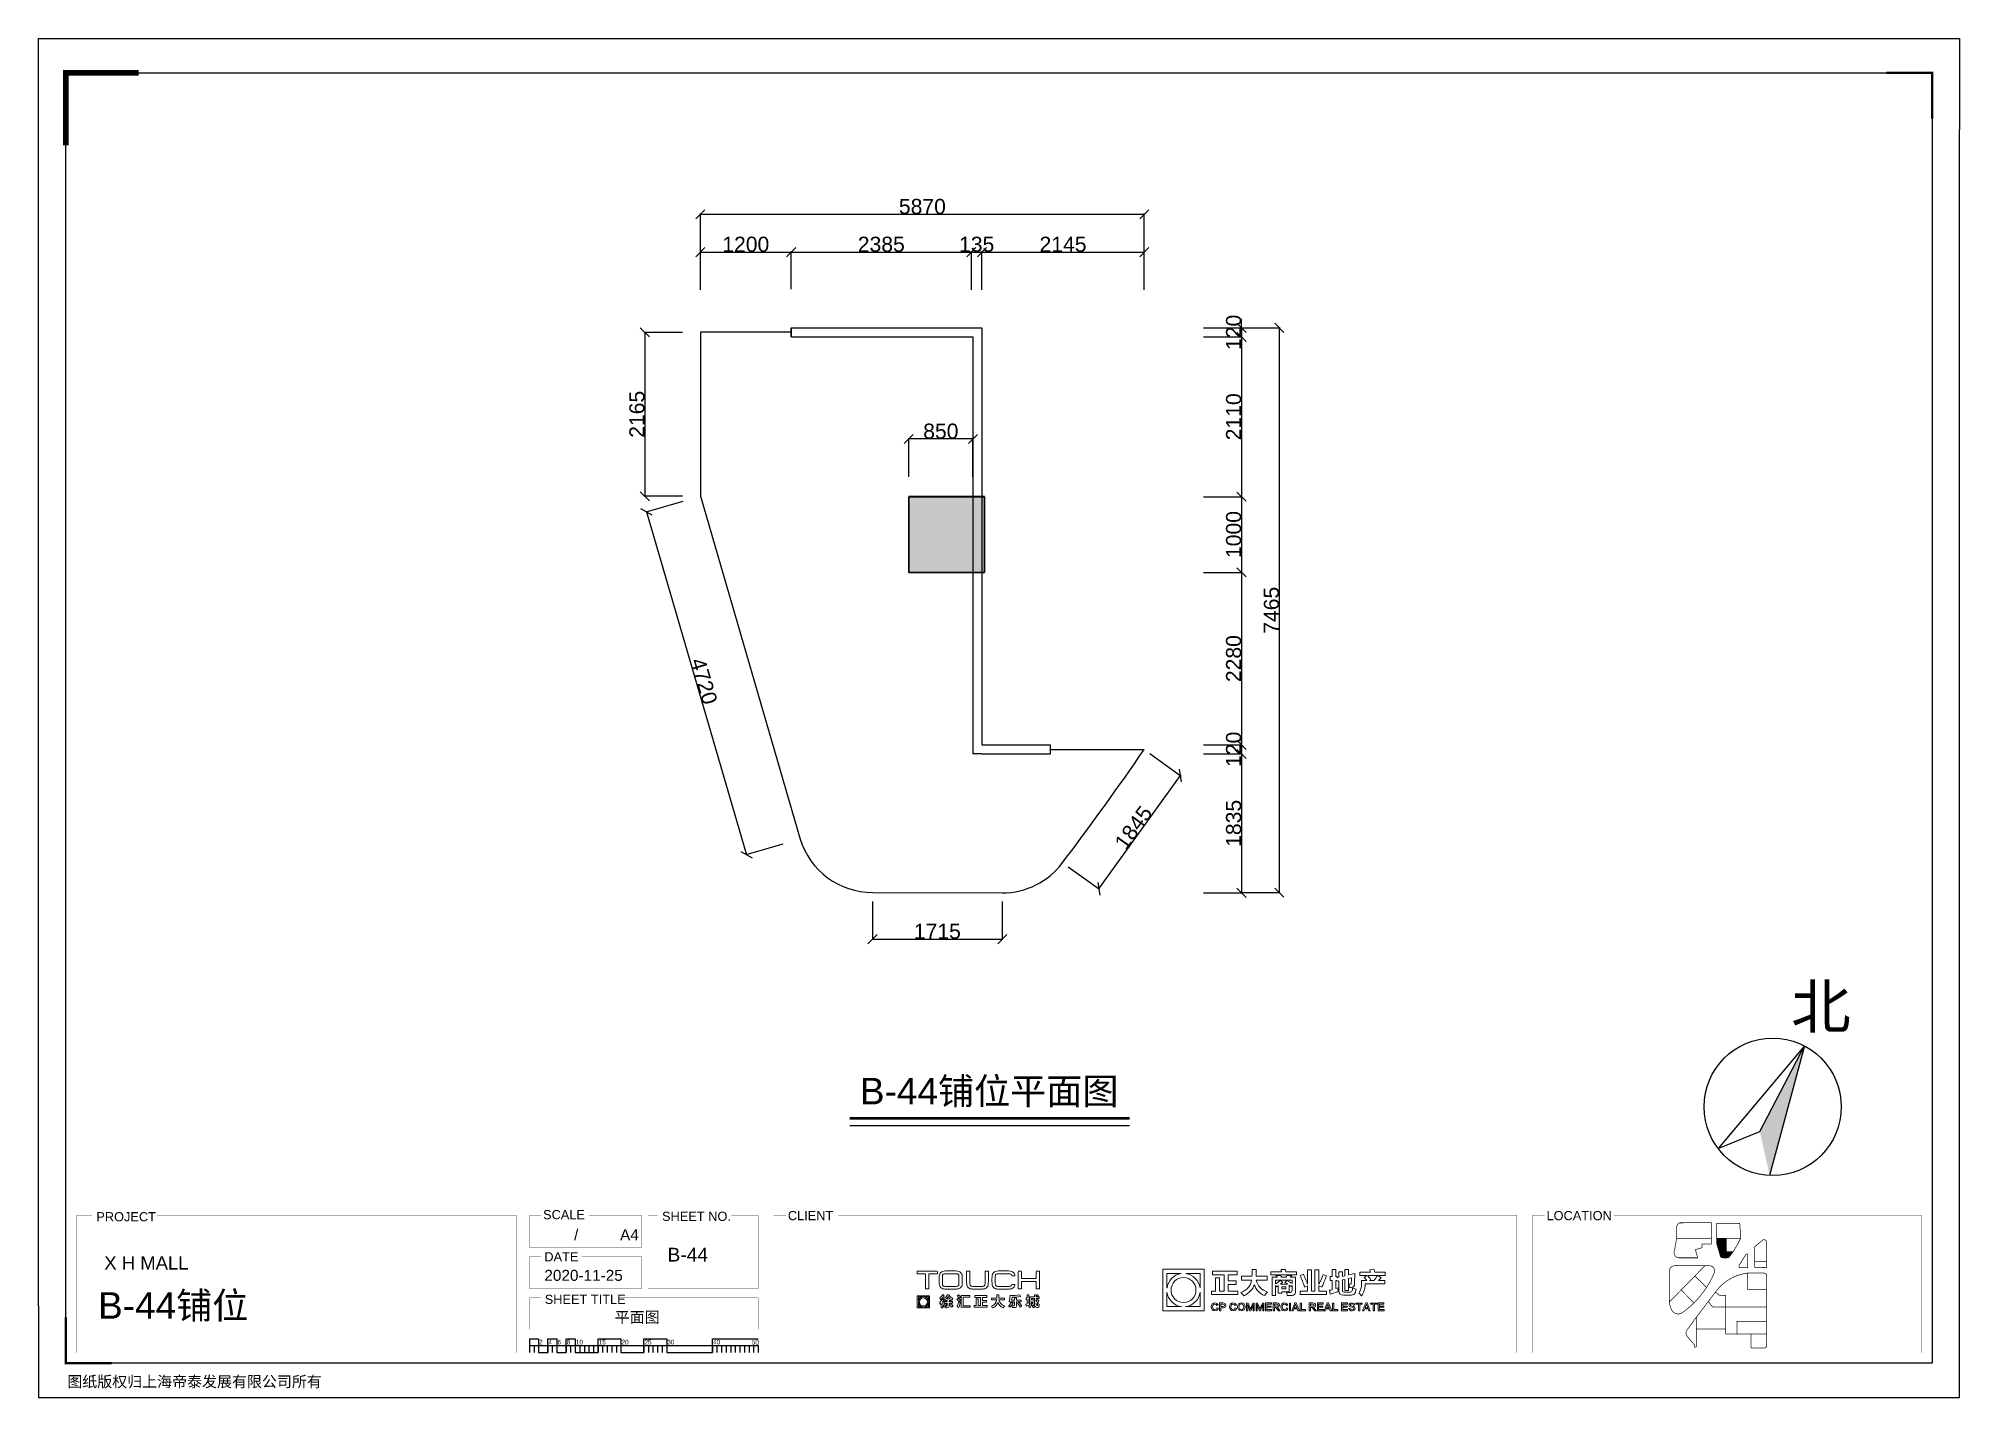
# Model space of a CAD drawing. Header units: inches. Extents: x -17397 to 8005, y -4226 to 13737.
import ezdxf
from ezdxf.enums import TextEntityAlignment as Align

# ---------------------------------------------------------------- set-up
doc = ezdxf.new("R2010")
doc.units = ezdxf.units.IN
doc.header["$MEASUREMENT"] = 0
for name, color, linetype in [('DIM', 3, 'Continuous'), ('图层 1', 7, 'Continuous'), ('建-墙体', 255, 'Continuous')]:
    doc.layers.add(name, color=color, linetype=linetype)
doc.styles.add('3F_2017.02$0$H1', font='swisscl.ttf')
doc.styles.get("Standard").update_dxf_attribs({"font": 'arial.ttf'})
doc.dimstyles.new('DIM-200MM', dxfattribs={"dimtxt": 200, "dimasz": 120, "dimexe": 10, "dimexo": 10, "dimgap": 0.7, "dimtad": 1, "dimdec": 0, "dimrnd": 5, "dimzin": 1, "dimdsep": 46, "dimtxsty": 'Standard', "dimblk": 'OBLIQUE', "dimcen": 0.5, "dimdle": 1, "dimclrd": 256, "dimclre": 256, "dimclrt": 7, "dimaunit": 1, "dimadec": 0, "dimazin": 0, "dimtfac": 1, "dimtdec": 0, "dimtix": 1, "dimtmove": 2, "dimatfit": 3, "dimfxl": 0, "dimtolj": 1, "dimtzin": 1, "dimarcsym": 0})

msp = doc.modelspace()

# ---------------------------------------------------------------- texts
for s, height, p in [('PROJECT', 120.96, (-16630.9, -1896.6)), ('SCALE', 120.96, (-10724.3, -1869)), ('SHEET NO.', 120.96, (-9150.9, -1890.6)), ('CLIENT', 120.96, (-7487.4, -1881.5)), ('LOCATION', 120.96, (2543.1, -1881.5)), ('A4', 145.15, (-9706.4, -2147.7)), ('DATE', 120.96, (-10707.7, -2425.7)), ('SHEET TITLE', 120.96, (-10702.3, -2988.4)), ('2', 60.5, (-10774.9, -3523.1)), ('4', 60.5, (-10654, -3523.1)), ('6', 60.5, (-10533, -3523.1)), ('8', 60.5, (-10412.1, -3523.1)), ('10', 60.48, (-10291.1, -3523.1)), ('15', 60.48, (-9988.7, -3523.1)), ('20', 60.48, (-9686.3, -3523.1)), ('25', 60.48, (-9383.9, -3523.1)), ('30', 60.48, (-9081.5, -3523.1)), ('40', 60.48, (-8476.7, -3523.1)), ('50', 60.48, (-7964.8, -3525.3)), ('图纸版权归上海帝泰发展有限公司所有', 145.152, (-17015.2, -4087.5))]:
    msp.add_text(s, height=height).set_placement(p)
at = {"attachment_point": 1}
for s, insert, char_height in [('B-44{\\fSimSun|b0|i0|c134|p2;铺位平面图}', (-6535.1, -0.5), 350), ('X H MALL', (-16525.8, -2358.9), 175)]:
    msp.add_mtext_dynamic_manual_height_columns(s, width=4765.658, gutter_width=0.7, heights=[0], dxfattribs=dict(at, insert=insert, char_height=char_height))
for tag, text, p in [('/', 'AS NOTED', (-10257.7, -2145.5)), ('2020-11-25', '2020-7-22', (-9670.1, -2683.1))]:
    msp.add_attdef(tag, text=text, height=145.15).set_placement(p, align=Align.RIGHT)
for tag, p, s, height in [('B-44', (-9078.3, -2427.9), 'SHEET NO.', 181.44), ('B-44铺位', (-16607.8, -3183.5), '###############', 350), ('平面图', (-9777.1, -3236.6), 'SHEET-TITLE', 145.152)]:
    msp.add_attdef(tag, p, s, height=height)

# ---------------------------------------------------------------- blocks, each defined once
blk = doc.blocks.new('3F_2017.02$0$A$C11E260BE')
blk.add_hatch(color=256).paths.add_polyline_path([(5592, 3026), (8455, 1855), (2523, 8881)])
for p, q in [((5592, 3026), (2523, 8881)), ((2523, 8881), (8455, 1855)), ((2523, 8881), (4926, 5))]:
    blk.add_line(p, q)
at = {"ltscale": 0.1}
blk.add_line((4926, 5), (5592, 3026), dxfattribs=at)
blk.add_circle((4709, 4709), 4709)
at = {"style": '3F_2017.02$0$H1'}
blk.add_text('北', height=3000, rotation=55.24371, dxfattribs=at).set_placement((1011, 8814))
blk = doc.blocks.new('block 47')
at = {"layer": '图层 1', "lineweight": 0}
for points in [[(122.06, -57.89), (122.06, -56.7), (123.44, -56.7), (123.44, -52.04), (124.83, -52.04), (124.83, -56.7), (126.49, -56.7), (126.49, -51.01), (122.45, -51.01), (122.45, -49.7), (130.99, -49.7), (130.99, -51.01), (127.87, -51.01), (127.87, -53.06), (130.64, -53.06), (130.64, -54.37), (127.87, -54.37), (127.87, -56.7), (131.31, -56.7), (131.31, -57.89), (122.06, -57.89)], [(146.62, -55.95), (148.08, -55.95), (148.08, -55.2), (146.62, -55.2), (146.62, -55.95)]]:
    blk.add_lwpolyline(points, dxfattribs=at)
for points, knots in [([(132.5, -52.83), (132.5, -52.83), (132.5, -51.52), (132.5, -51.52), (132.5, -51.52), (136.22, -51.52), (136.22, -51.52), (136.27, -50.84), (136.3, -50.05), (136.3, -49.15), (136.3, -49.15), (137.72, -49.15), (137.72, -49.15), (137.72, -49.44), (137.71, -49.84), (137.68, -50.34), (137.68, -50.89), (137.67, -51.29), (137.64, -51.52), (137.64, -51.52), (141.51, -51.52), (141.51, -51.52), (141.51, -51.52), (141.51, -52.83), (141.51, -52.83), (141.51, -52.83), (137.72, -52.83), (137.72, -52.83), (138.27, -54.94), (139.59, -56.35), (141.67, -57.06), (141.2, -57.5), (140.83, -57.91), (140.57, -58.28), (138.83, -57.47), (137.64, -56.2), (137.01, -54.49), (136.48, -56.1), (135.28, -57.37), (133.41, -58.32), (133.38, -58.3), (133.33, -58.23), (133.25, -58.12), (132.91, -57.73), (132.61, -57.43), (132.34, -57.22), (134.64, -56.19), (135.89, -54.72), (136.1, -52.83), (136.1, -52.83), (132.5, -52.83), (132.5, -52.83)], [0, 0, 0, 0, 1, 1, 1, 2, 2, 2, 3, 3, 3, 4, 4, 4, 5, 5, 5, 6, 6, 6, 7, 7, 7, 8, 8, 8, 9, 9, 9, 10, 10, 10, 11, 11, 11, 12, 12, 12, 13, 13, 13, 14, 14, 14, 15, 15, 15, 16, 16, 16, 17, 17, 17, 17]), ([(142.86, -50.97), (142.86, -50.97), (142.86, -49.94), (142.86, -49.94), (142.86, -49.94), (146.58, -49.94), (146.58, -49.94), (146.58, -49.91), (146.57, -49.86), (146.54, -49.78), (146.49, -49.62), (146.43, -49.41), (146.38, -49.15), (146.38, -49.15), (147.96, -49.11), (147.96, -49.11), (147.96, -49.37), (147.99, -49.65), (148.04, -49.94), (148.04, -49.94), (151.8, -49.94), (151.8, -49.94), (151.8, -49.94), (151.8, -50.97), (151.8, -50.97), (151.8, -50.97), (142.86, -50.97), (142.86, -50.97)], [0, 0, 0, 0, 1, 1, 1, 2, 2, 2, 3, 3, 3, 4, 4, 4, 5, 5, 5, 6, 6, 6, 7, 7, 7, 8, 8, 8, 9, 9, 9, 9]), ([(143.22, -58.28), (143.22, -58.28), (143.22, -51.84), (143.22, -51.84), (143.22, -51.84), (145.08, -51.84), (145.08, -51.84), (145.02, -51.76), (144.95, -51.65), (144.84, -51.52), (144.71, -51.36), (144.62, -51.26), (144.56, -51.21), (144.56, -51.21), (146.11, -51.21), (146.11, -51.21), (146.16, -51.26), (146.24, -51.36), (146.34, -51.52), (146.45, -51.65), (146.53, -51.76), (146.58, -51.84), (146.58, -51.84), (148.08, -51.84), (148.08, -51.84), (148.13, -51.79), (148.2, -51.69), (148.28, -51.56), (148.38, -51.46), (148.5, -51.34), (148.64, -51.21), (148.64, -51.21), (150.14, -51.21), (150.14, -51.21), (149.95, -51.44), (149.76, -51.65), (149.54, -51.84), (149.54, -51.84), (151.48, -51.84), (151.48, -51.84), (151.48, -51.84), (151.48, -56.7), (151.48, -56.7), (151.48, -57.62), (151.06, -58.12), (150.22, -58.2), (149.87, -58.26), (149.32, -58.28), (148.56, -58.28), (148.48, -57.75), (148.4, -57.39), (148.32, -57.18), (148.53, -57.2), (148.89, -57.22), (149.39, -57.22), (149.94, -57.22), (150.22, -56.95), (150.22, -56.42), (150.22, -56.42), (150.22, -54.76), (150.22, -54.76), (150.22, -54.76), (149.94, -55.12), (149.94, -55.12), (149.7, -54.96), (149.47, -54.8), (149.23, -54.65), (149.23, -54.65), (149.23, -56.98), (149.23, -56.98), (149.23, -56.98), (146.62, -56.98), (146.62, -56.98), (146.62, -56.98), (146.62, -57.37), (146.62, -57.37), (146.62, -57.37), (145.43, -57.37), (145.43, -57.37), (145.43, -57.37), (145.43, -54.76), (145.43, -54.76), (145.38, -54.82), (145.29, -54.88), (145.16, -54.96), (145.02, -55.07), (144.92, -55.15), (144.84, -55.2), (144.81, -55.15), (144.73, -55.03), (144.6, -54.84), (144.73, -55), (144.7, -54.95), (144.48, -54.69), (144.48, -54.69), (144.48, -58.28), (144.48, -58.28), (144.48, -58.28), (143.22, -58.28), (143.22, -58.28)], [0, 0, 0, 0, 1, 1, 1, 2, 2, 2, 3, 3, 3, 4, 4, 4, 5, 5, 5, 6, 6, 6, 7, 7, 7, 8, 8, 8, 9, 9, 9, 10, 10, 10, 11, 11, 11, 12, 12, 12, 13, 13, 13, 14, 14, 14, 15, 15, 15, 16, 16, 16, 17, 17, 17, 18, 18, 18, 19, 19, 19, 20, 20, 20, 21, 21, 21, 22, 22, 22, 23, 23, 23, 24, 24, 24, 25, 25, 25, 26, 26, 26, 27, 27, 27, 28, 28, 28, 29, 29, 29, 30, 30, 30, 31, 31, 31, 32, 32, 32, 33, 33, 33, 33]), ([(146.26, -52.91), (146.26, -52.91), (146.94, -53.66), (146.94, -53.66), (146.7, -53.87), (146.45, -54.05), (146.18, -54.21), (146.18, -54.21), (148.64, -54.21), (148.64, -54.21), (148.48, -54.13), (148.27, -54), (148, -53.82), (147.87, -53.74), (147.78, -53.68), (147.73, -53.66), (147.73, -53.66), (148.36, -52.95), (148.36, -52.95), (148.99, -53.29), (149.61, -53.66), (150.22, -54.05), (150.22, -54.05), (150.22, -52.87), (150.22, -52.87), (150.22, -52.87), (144.48, -52.87), (144.48, -52.87), (144.48, -52.87), (144.48, -54.17), (144.48, -54.17), (144.8, -53.96), (145.24, -53.66), (145.79, -53.26), (146, -53.1), (146.16, -52.99), (146.26, -52.91)], [0, 0, 0, 0, 1, 1, 1, 2, 2, 2, 3, 3, 3, 4, 4, 4, 5, 5, 5, 6, 6, 6, 7, 7, 7, 8, 8, 8, 9, 9, 9, 10, 10, 10, 11, 11, 11, 12, 12, 12, 12]), ([(155.68, -54.25), (155.68, -54.25), (155.68, -49.31), (155.68, -49.31), (155.68, -49.31), (157.06, -49.31), (157.06, -49.31), (157.06, -49.31), (157.06, -56.7), (157.06, -56.7), (157.06, -56.7), (158.25, -56.7), (158.25, -56.7), (158.25, -56.7), (158.25, -49.31), (158.25, -49.31), (158.25, -49.31), (159.59, -49.31), (159.59, -49.31), (159.59, -49.31), (159.59, -54.37), (159.59, -54.37), (160.12, -53.37), (160.62, -52.19), (161.09, -50.85), (161.09, -50.85), (162.32, -51.36), (162.32, -51.36), (162.06, -52.02), (161.59, -53.09), (160.94, -54.57), (160.8, -54.88), (160.7, -55.12), (160.62, -55.28), (160.62, -55.28), (159.59, -54.8), (159.59, -54.8), (159.59, -54.8), (159.59, -56.7), (159.59, -56.7), (159.59, -56.7), (162.32, -56.7), (162.32, -56.7), (162.32, -56.7), (162.32, -57.89), (162.32, -57.89), (162.32, -57.89), (153.03, -57.89), (153.03, -57.89), (153.03, -57.89), (153.03, -56.7), (153.03, -56.7), (153.03, -56.7), (155.68, -56.7), (155.68, -56.7), (155.68, -56.7), (155.68, -54.84), (155.68, -54.84), (155.68, -54.84), (154.61, -55.28), (154.61, -55.28), (154.11, -53.8), (153.59, -52.46), (153.07, -51.25), (153.07, -51.25), (154.21, -50.73), (154.21, -50.73), (154.29, -50.94), (154.43, -51.27), (154.61, -51.72), (154.87, -52.3), (155.23, -53.14), (155.68, -54.25)], [0, 0, 0, 0, 1, 1, 1, 2, 2, 2, 3, 3, 3, 4, 4, 4, 5, 5, 5, 6, 6, 6, 7, 7, 7, 8, 8, 8, 9, 9, 9, 10, 10, 10, 11, 11, 11, 12, 12, 12, 13, 13, 13, 14, 14, 14, 15, 15, 15, 16, 16, 16, 17, 17, 17, 18, 18, 18, 19, 19, 19, 20, 20, 20, 21, 21, 21, 22, 22, 22, 23, 23, 23, 24, 24, 24, 24]), ([(168.73, -51.36), (168.73, -51.36), (168.73, -49.11), (168.73, -49.11), (168.73, -49.11), (169.99, -49.11), (169.99, -49.11), (169.99, -49.11), (169.99, -51.05), (169.99, -51.05), (169.99, -51.05), (172.17, -50.57), (172.17, -50.57), (172.17, -51.07), (172.15, -51.72), (172.13, -52.51), (172.1, -53.01), (172.09, -53.54), (172.09, -54.09), (172.06, -54.8), (171.81, -55.23), (171.34, -55.36), (171.02, -55.38), (170.69, -55.42), (170.35, -55.48), (170.27, -55.05), (170.16, -54.65), (170.03, -54.25), (170.27, -54.25), (170.47, -54.25), (170.63, -54.25), (170.84, -54.22), (170.94, -54.09), (170.94, -53.85), (170.97, -53.46), (170.98, -52.85), (170.98, -52.04), (170.98, -52.04), (169.99, -52.27), (169.99, -52.27), (169.99, -52.27), (169.99, -56.5), (169.99, -56.5), (169.99, -56.5), (168.73, -56.5), (168.73, -56.5), (168.73, -56.5), (168.73, -52.59), (168.73, -52.59), (168.73, -52.59), (167.86, -52.79), (167.86, -52.79), (167.86, -52.79), (167.86, -56.54), (167.86, -56.54), (167.88, -56.86), (168.1, -57.03), (168.49, -57.06), (168.49, -57.06), (170.31, -57.06), (170.31, -57.06), (170.86, -57.06), (171.17, -56.91), (171.22, -56.62), (171.3, -56.28), (171.35, -55.91), (171.38, -55.52), (171.59, -55.62), (171.86, -55.74), (172.21, -55.87), (172.42, -55.95), (172.58, -56.02), (172.68, -56.07), (172.52, -56.7), (172.39, -57.12), (172.29, -57.33), (172.05, -57.83), (171.61, -58.08), (170.98, -58.08), (170.98, -58.08), (168.21, -58.08), (168.21, -58.08), (167.16, -58.08), (166.62, -57.62), (166.59, -56.7), (166.59, -56.7), (166.59, -53.1), (166.59, -53.1), (166.59, -53.1), (166, -53.26), (166, -53.26), (166, -53.26), (165.92, -52.95), (165.92, -52.95), (165.92, -52.95), (165.49, -52.95), (165.49, -52.95), (165.49, -52.95), (165.49, -55.79), (165.49, -55.79), (165.78, -55.71), (166.05, -55.63), (166.32, -55.55), (166.29, -55.82), (166.29, -56.25), (166.32, -56.86), (166.08, -56.94), (165.74, -57.06), (165.29, -57.22), (164.52, -57.43), (163.94, -57.61), (163.55, -57.77), (163.55, -57.77), (163.31, -56.42), (163.31, -56.42), (163.63, -56.35), (163.93, -56.27), (164.22, -56.19), (164.22, -56.19), (164.22, -52.95), (164.22, -52.95), (164.22, -52.95), (163.51, -52.95), (163.51, -52.95), (163.51, -52.95), (163.51, -51.64), (163.51, -51.64), (163.51, -51.64), (164.22, -51.64), (164.22, -51.64), (164.22, -51.64), (164.22, -49.11), (164.22, -49.11), (164.22, -49.11), (165.49, -49.11), (165.49, -49.11), (165.49, -49.11), (165.49, -51.64), (165.49, -51.64), (165.49, -51.64), (166.04, -51.64), (166.04, -51.64), (166.04, -51.64), (166.04, -52), (166.04, -52), (166.04, -52), (166.59, -51.84), (166.59, -51.84), (166.59, -51.84), (166.59, -49.94), (166.59, -49.94), (166.59, -49.94), (167.86, -49.94), (167.86, -49.94), (167.86, -49.94), (167.86, -51.56), (167.86, -51.56), (167.86, -51.56), (168.73, -51.36), (168.73, -51.36)], [0, 0, 0, 0, 1, 1, 1, 2, 2, 2, 3, 3, 3, 4, 4, 4, 5, 5, 5, 6, 6, 6, 7, 7, 7, 8, 8, 8, 9, 9, 9, 10, 10, 10, 11, 11, 11, 12, 12, 12, 13, 13, 13, 14, 14, 14, 15, 15, 15, 16, 16, 16, 17, 17, 17, 18, 18, 18, 19, 19, 19, 20, 20, 20, 21, 21, 21, 22, 22, 22, 23, 23, 23, 24, 24, 24, 25, 25, 25, 26, 26, 26, 27, 27, 27, 28, 28, 28, 29, 29, 29, 30, 30, 30, 31, 31, 31, 32, 32, 32, 33, 33, 33, 34, 34, 34, 35, 35, 35, 36, 36, 36, 37, 37, 37, 38, 38, 38, 39, 39, 39, 40, 40, 40, 41, 41, 41, 42, 42, 42, 43, 43, 43, 44, 44, 44, 45, 45, 45, 46, 46, 46, 47, 47, 47, 48, 48, 48, 49, 49, 49, 50, 50, 50, 51, 51, 51, 52, 52, 52, 53, 53, 53, 53]), ([(174.58, -54.25), (174.58, -54.25), (174.58, -52.99), (174.58, -52.99), (174.58, -52.99), (176.4, -52.99), (176.4, -52.99), (176.38, -52.96), (176.34, -52.92), (176.28, -52.87), (176.1, -52.63), (175.82, -52.3), (175.45, -51.88), (175.45, -51.88), (176.44, -51.29), (176.44, -51.29), (176.44, -51.29), (173.95, -51.29), (173.95, -51.29), (173.95, -51.29), (173.95, -50.1), (173.95, -50.1), (173.95, -50.1), (177.71, -50.1), (177.71, -50.1), (177.68, -50.02), (177.64, -49.9), (177.59, -49.74), (177.51, -49.53), (177.44, -49.39), (177.39, -49.31), (177.39, -49.31), (178.89, -49.07), (178.89, -49.07), (178.97, -49.47), (179.06, -49.81), (179.17, -50.1), (179.17, -50.1), (182.81, -50.1), (182.81, -50.1), (182.81, -50.1), (182.81, -51.29), (182.81, -51.29), (182.81, -51.29), (180.2, -51.29), (180.2, -51.29), (180.2, -51.29), (181.42, -51.88), (181.42, -51.88), (181.03, -52.35), (180.7, -52.72), (180.43, -52.99), (180.43, -52.99), (182.65, -52.99), (182.65, -52.99), (182.65, -52.99), (182.65, -54.17), (182.65, -54.17), (182.65, -54.17), (175.81, -54.17), (175.81, -54.17), (175.81, -54.17), (175.81, -54.41), (175.81, -54.41), (175.81, -55.75), (175.4, -57.08), (174.58, -58.4), (174.35, -58.14), (174.02, -57.81), (173.6, -57.41), (174.2, -56.41), (174.53, -55.36), (174.58, -54.25)], [0, 0, 0, 0, 1, 1, 1, 2, 2, 2, 3, 3, 3, 4, 4, 4, 5, 5, 5, 6, 6, 6, 7, 7, 7, 8, 8, 8, 9, 9, 9, 10, 10, 10, 11, 11, 11, 12, 12, 12, 13, 13, 13, 14, 14, 14, 15, 15, 15, 16, 16, 16, 17, 17, 17, 18, 18, 18, 19, 19, 19, 20, 20, 20, 21, 21, 21, 22, 22, 22, 23, 23, 23, 24, 24, 24, 24]), ([(177.83, -52.71), (177.83, -52.71), (177.35, -52.99), (177.35, -52.99), (177.35, -52.99), (178.89, -52.99), (178.89, -52.99), (179.29, -52.48), (179.68, -51.92), (180.08, -51.29), (180.08, -51.29), (176.64, -51.29), (176.64, -51.29), (176.74, -51.39), (176.9, -51.58), (177.11, -51.84), (177.4, -52.21), (177.64, -52.5), (177.83, -52.71)], [0, 0, 0, 0, 1, 1, 1, 2, 2, 2, 3, 3, 3, 4, 4, 4, 5, 5, 5, 6, 6, 6, 6])]:
    blk.add_open_spline(points, degree=3, knots=knots, dxfattribs=at)
blk = doc.blocks.new('block 48')
at = {"layer": '图层 1', "lineweight": 0}
for points in [[(141.43, -63.17), (143.09, -63.17), (143.09, -63.54), (140.99, -63.54), (140.99, -60.84), (143.02, -60.84), (143.02, -61.25), (141.43, -61.25), (141.43, -61.96), (142.93, -61.96), (142.93, -62.35), (141.43, -62.35), (141.43, -63.17)], [(149.29, -60.86), (149.73, -60.86), (149.73, -63.54), (149.29, -63.54), (149.29, -60.86)], [(152.3, -63.54), (152.05, -62.89), (150.84, -62.89), (150.57, -63.54), (150.1, -63.54), (151.23, -60.84), (151.66, -60.84), (152.78, -63.54), (152.3, -63.54)], [(153.09, -60.86), (153.54, -60.86), (153.54, -63.17), (154.89, -63.17), (154.89, -63.54), (153.09, -63.54), (153.09, -60.86)], [(159.52, -63.17), (161.18, -63.17), (161.18, -63.54), (159.08, -63.54), (159.08, -60.84), (161.12, -60.84), (161.12, -61.25), (159.52, -61.25), (159.52, -61.96), (161.03, -61.96), (161.03, -62.35), (159.52, -62.35), (159.52, -63.17)], [(163.61, -63.54), (163.35, -62.89), (162.15, -62.89), (161.87, -63.54), (161.41, -63.54), (162.54, -60.84), (162.96, -60.84), (164.09, -63.54), (163.61, -63.54)], [(164.4, -60.86), (164.85, -60.86), (164.85, -63.17), (166.2, -63.17), (166.2, -63.54), (164.4, -63.54), (164.4, -60.86)], [(168, -63.17), (169.66, -63.17), (169.66, -63.54), (167.56, -63.54), (167.56, -60.84), (169.59, -60.84), (169.59, -61.25), (168, -61.25), (168, -61.96), (169.5, -61.96), (169.5, -62.35), (168, -62.35), (168, -63.17)], [(174.81, -61.25), (173.91, -61.25), (173.91, -63.54), (173.47, -63.54), (173.47, -61.25), (172.56, -61.25), (172.56, -60.86), (174.81, -60.86), (174.81, -61.25)], [(177.12, -63.54), (176.86, -62.89), (175.65, -62.89), (175.38, -63.54), (174.91, -63.54), (176.04, -60.84), (176.47, -60.84), (177.6, -63.54), (177.12, -63.54)], [(179.95, -61.25), (179.06, -61.25), (179.06, -63.54), (178.62, -63.54), (178.62, -61.25), (177.71, -61.25), (177.71, -60.86), (179.95, -60.86), (179.95, -61.25)], [(180.77, -63.17), (182.43, -63.17), (182.43, -63.54), (180.33, -63.54), (180.33, -60.84), (182.37, -60.84), (182.37, -61.25), (180.77, -61.25), (180.77, -61.96), (182.28, -61.96), (182.28, -62.35), (180.77, -62.35), (180.77, -63.17)]]:
    blk.add_lwpolyline(points, dxfattribs=at)
for points, knots in [([(124.4, -61.6), (124.4, -61.6), (123.93, -61.73), (123.93, -61.73), (123.81, -61.4), (123.58, -61.23), (123.25, -61.21), (122.74, -61.23), (122.47, -61.57), (122.44, -62.21), (122.45, -62.86), (122.71, -63.19), (123.22, -63.21), (123.63, -63.22), (123.88, -63), (123.97, -62.57), (123.97, -62.57), (124.45, -62.69), (124.45, -62.69), (124.3, -63.29), (123.89, -63.59), (123.23, -63.58), (122.41, -63.57), (121.99, -63.11), (121.97, -62.21), (121.99, -61.3), (122.42, -60.83), (123.27, -60.81), (123.81, -60.81), (124.19, -61.08), (124.4, -61.6)], [0, 0, 0, 0, 1, 1, 1, 2, 2, 2, 3, 3, 3, 4, 4, 4, 5, 5, 5, 6, 6, 6, 7, 7, 7, 8, 8, 8, 9, 9, 9, 10, 10, 10, 10]), ([(126.08, -62.51), (126.08, -62.51), (125.35, -62.51), (125.35, -62.51), (125.35, -62.51), (125.35, -63.54), (125.35, -63.54), (125.35, -63.54), (124.9, -63.54), (124.9, -63.54), (124.9, -63.54), (124.9, -60.84), (124.9, -60.84), (124.9, -60.84), (126.1, -60.84), (126.1, -60.84), (126.69, -60.87), (127.01, -61.14), (127.05, -61.66), (127.04, -62.22), (126.72, -62.5), (126.08, -62.51)], [0, 0, 0, 0, 1, 1, 1, 2, 2, 2, 3, 3, 3, 4, 4, 4, 5, 5, 5, 6, 6, 6, 7, 7, 7, 7]), ([(126.04, -61.25), (126.04, -61.25), (125.35, -61.25), (125.35, -61.25), (125.35, -61.25), (125.35, -62.12), (125.35, -62.12), (125.35, -62.12), (126.04, -62.12), (126.04, -62.12), (126.41, -62.12), (126.6, -61.97), (126.6, -61.66), (126.58, -61.39), (126.39, -61.26), (126.04, -61.25)], [0, 0, 0, 0, 1, 1, 1, 2, 2, 2, 3, 3, 3, 4, 4, 4, 5, 5, 5, 5]), ([(130.77, -61.6), (130.77, -61.6), (130.3, -61.73), (130.3, -61.73), (130.18, -61.4), (129.95, -61.23), (129.62, -61.21), (129.11, -61.23), (128.84, -61.57), (128.81, -62.21), (128.82, -62.86), (129.08, -63.19), (129.59, -63.21), (130, -63.22), (130.25, -63), (130.34, -62.57), (130.34, -62.57), (130.82, -62.69), (130.82, -62.69), (130.67, -63.29), (130.26, -63.59), (129.6, -63.58), (128.78, -63.57), (128.36, -63.11), (128.34, -62.21), (128.36, -61.3), (128.79, -60.83), (129.64, -60.81), (130.18, -60.81), (130.55, -61.08), (130.77, -61.6)], [0, 0, 0, 0, 1, 1, 1, 2, 2, 2, 3, 3, 3, 4, 4, 4, 5, 5, 5, 6, 6, 6, 7, 7, 7, 8, 8, 8, 9, 9, 9, 10, 10, 10, 10]), ([(132.51, -60.81), (133.34, -60.86), (133.78, -61.32), (133.84, -62.19), (133.81, -63.09), (133.36, -63.56), (132.49, -63.58), (131.64, -63.54), (131.2, -63.08), (131.16, -62.21), (131.21, -61.32), (131.66, -60.85), (132.51, -60.81)], [0, 0, 0, 0, 1, 1, 1, 2, 2, 2, 3, 3, 3, 4, 4, 4, 4]), ([(132.47, -63.22), (133.05, -63.19), (133.35, -62.86), (133.37, -62.21), (133.33, -61.58), (133.04, -61.25), (132.5, -61.19), (131.95, -61.24), (131.65, -61.58), (131.62, -62.21), (131.64, -62.84), (131.93, -63.18), (132.47, -63.22)], [0, 0, 0, 0, 1, 1, 1, 2, 2, 2, 3, 3, 3, 4, 4, 4, 4]), ([(136.5, -60.86), (136.5, -60.86), (137.03, -60.86), (137.03, -60.86), (137.03, -60.86), (137.03, -63.54), (137.03, -63.54), (137.03, -63.54), (136.62, -63.54), (136.62, -63.54), (136.62, -63.54), (136.62, -61.95), (136.62, -61.95), (136.62, -61.82), (136.63, -61.62), (136.66, -61.36), (136.66, -61.36), (136.64, -61.36), (136.64, -61.36), (136.61, -61.52), (136.56, -61.67), (136.49, -61.83), (136.49, -61.83), (135.83, -63.54), (135.83, -63.54), (135.83, -63.54), (135.52, -63.54), (135.52, -63.54), (135.52, -63.54), (134.84, -61.83), (134.84, -61.83), (134.78, -61.66), (134.73, -61.5), (134.7, -61.36), (134.7, -61.36), (134.68, -61.36), (134.68, -61.36), (134.7, -61.56), (134.71, -61.76), (134.71, -61.95), (134.71, -61.95), (134.71, -63.54), (134.71, -63.54), (134.71, -63.54), (134.31, -63.54), (134.31, -63.54), (134.31, -63.54), (134.31, -60.86), (134.31, -60.86), (134.31, -60.86), (134.84, -60.86), (134.84, -60.86), (134.84, -60.86), (135.57, -62.67), (135.57, -62.67), (135.58, -62.72), (135.6, -62.79), (135.65, -62.89), (135.65, -62.94), (135.66, -62.97), (135.67, -62.99), (135.71, -62.86), (135.75, -62.76), (135.79, -62.67), (135.79, -62.67), (136.5, -60.86), (136.5, -60.86)], [0, 0, 0, 0, 1, 1, 1, 2, 2, 2, 3, 3, 3, 4, 4, 4, 5, 5, 5, 6, 6, 6, 7, 7, 7, 8, 8, 8, 9, 9, 9, 10, 10, 10, 11, 11, 11, 12, 12, 12, 13, 13, 13, 14, 14, 14, 15, 15, 15, 16, 16, 16, 17, 17, 17, 18, 18, 18, 19, 19, 19, 20, 20, 20, 21, 21, 21, 22, 22, 22, 22]), ([(139.84, -60.86), (139.84, -60.86), (140.37, -60.86), (140.37, -60.86), (140.37, -60.86), (140.37, -63.54), (140.37, -63.54), (140.37, -63.54), (139.96, -63.54), (139.96, -63.54), (139.96, -63.54), (139.96, -61.95), (139.96, -61.95), (139.96, -61.82), (139.97, -61.62), (140, -61.36), (140, -61.36), (139.98, -61.36), (139.98, -61.36), (139.95, -61.52), (139.9, -61.67), (139.83, -61.83), (139.83, -61.83), (139.17, -63.54), (139.17, -63.54), (139.17, -63.54), (138.85, -63.54), (138.85, -63.54), (138.85, -63.54), (138.18, -61.83), (138.18, -61.83), (138.12, -61.66), (138.07, -61.5), (138.04, -61.36), (138.04, -61.36), (138.02, -61.36), (138.02, -61.36), (138.04, -61.56), (138.05, -61.76), (138.05, -61.95), (138.05, -61.95), (138.05, -63.54), (138.05, -63.54), (138.05, -63.54), (137.65, -63.54), (137.65, -63.54), (137.65, -63.54), (137.65, -60.86), (137.65, -60.86), (137.65, -60.86), (138.18, -60.86), (138.18, -60.86), (138.18, -60.86), (138.91, -62.67), (138.91, -62.67), (138.92, -62.72), (138.94, -62.79), (138.98, -62.89), (138.99, -62.94), (139, -62.97), (139.01, -62.99), (139.05, -62.86), (139.09, -62.76), (139.13, -62.67), (139.13, -62.67), (139.84, -60.86), (139.84, -60.86)], [0, 0, 0, 0, 1, 1, 1, 2, 2, 2, 3, 3, 3, 4, 4, 4, 5, 5, 5, 6, 6, 6, 7, 7, 7, 8, 8, 8, 9, 9, 9, 10, 10, 10, 11, 11, 11, 12, 12, 12, 13, 13, 13, 14, 14, 14, 15, 15, 15, 16, 16, 16, 17, 17, 17, 18, 18, 18, 19, 19, 19, 20, 20, 20, 21, 21, 21, 22, 22, 22, 22]), ([(146.09, -63.54), (146.09, -63.54), (145.49, -63.54), (145.49, -63.54), (145.49, -63.54), (144.58, -62.4), (144.58, -62.4), (144.58, -62.4), (144.04, -62.4), (144.04, -62.4), (144.04, -62.4), (144.04, -63.54), (144.04, -63.54), (144.04, -63.54), (143.6, -63.54), (143.6, -63.54), (143.6, -63.54), (143.6, -60.84), (143.6, -60.84), (143.6, -60.84), (144.86, -60.84), (144.86, -60.84), (145.46, -60.86), (145.78, -61.12), (145.8, -61.61), (145.8, -62.05), (145.57, -62.31), (145.09, -62.38), (145.09, -62.38), (146.09, -63.54), (146.09, -63.54)], [0, 0, 0, 0, 1, 1, 1, 2, 2, 2, 3, 3, 3, 4, 4, 4, 5, 5, 5, 6, 6, 6, 7, 7, 7, 8, 8, 8, 9, 9, 9, 10, 10, 10, 10]), ([(144.04, -61.25), (144.04, -61.25), (144.04, -62), (144.04, -62), (144.04, -62), (144.78, -62), (144.78, -62), (145.17, -62), (145.36, -61.87), (145.35, -61.6), (145.34, -61.37), (145.15, -61.26), (144.78, -61.25), (144.78, -61.25), (144.04, -61.25), (144.04, -61.25)], [0, 0, 0, 0, 1, 1, 1, 2, 2, 2, 3, 3, 3, 4, 4, 4, 5, 5, 5, 5]), ([(148.74, -61.6), (148.74, -61.6), (148.27, -61.73), (148.27, -61.73), (148.15, -61.4), (147.92, -61.23), (147.59, -61.21), (147.08, -61.23), (146.81, -61.57), (146.78, -62.21), (146.79, -62.86), (147.05, -63.19), (147.56, -63.21), (147.97, -63.22), (148.22, -63), (148.31, -62.57), (148.31, -62.57), (148.79, -62.69), (148.79, -62.69), (148.64, -63.29), (148.23, -63.59), (147.57, -63.58), (146.75, -63.57), (146.33, -63.11), (146.31, -62.21), (146.33, -61.3), (146.76, -60.83), (147.61, -60.81), (148.15, -60.81), (148.53, -61.08), (148.74, -61.6)], [0, 0, 0, 0, 1, 1, 1, 2, 2, 2, 3, 3, 3, 4, 4, 4, 5, 5, 5, 6, 6, 6, 7, 7, 7, 8, 8, 8, 9, 9, 9, 10, 10, 10, 10]), ([(150.99, -62.51), (150.99, -62.51), (151.89, -62.51), (151.89, -62.51), (151.89, -62.51), (151.53, -61.56), (151.53, -61.56), (151.48, -61.45), (151.46, -61.36), (151.46, -61.3), (151.46, -61.3), (151.45, -61.3), (151.45, -61.3), (151.44, -61.38), (151.41, -61.46), (151.37, -61.56), (151.37, -61.56), (150.99, -62.51), (150.99, -62.51)], [0, 0, 0, 0, 1, 1, 1, 2, 2, 2, 3, 3, 3, 4, 4, 4, 5, 5, 5, 6, 6, 6, 6]), ([(158.75, -63.54), (158.75, -63.54), (158.16, -63.54), (158.16, -63.54), (158.16, -63.54), (157.25, -62.4), (157.25, -62.4), (157.25, -62.4), (156.7, -62.4), (156.7, -62.4), (156.7, -62.4), (156.7, -63.54), (156.7, -63.54), (156.7, -63.54), (156.26, -63.54), (156.26, -63.54), (156.26, -63.54), (156.26, -60.84), (156.26, -60.84), (156.26, -60.84), (157.52, -60.84), (157.52, -60.84), (158.13, -60.86), (158.44, -61.12), (158.47, -61.61), (158.47, -62.05), (158.23, -62.31), (157.75, -62.38), (157.75, -62.38), (158.75, -63.54), (158.75, -63.54)], [0, 0, 0, 0, 1, 1, 1, 2, 2, 2, 3, 3, 3, 4, 4, 4, 5, 5, 5, 6, 6, 6, 7, 7, 7, 8, 8, 8, 9, 9, 9, 10, 10, 10, 10]), ([(156.7, -61.25), (156.7, -61.25), (156.7, -62), (156.7, -62), (156.7, -62), (157.44, -62), (157.44, -62), (157.83, -62), (158.02, -61.87), (158.01, -61.6), (158, -61.37), (157.81, -61.26), (157.44, -61.25), (157.44, -61.25), (156.7, -61.25), (156.7, -61.25)], [0, 0, 0, 0, 1, 1, 1, 2, 2, 2, 3, 3, 3, 4, 4, 4, 5, 5, 5, 5]), ([(162.3, -62.51), (162.3, -62.51), (163.2, -62.51), (163.2, -62.51), (163.2, -62.51), (162.83, -61.56), (162.83, -61.56), (162.79, -61.45), (162.77, -61.36), (162.77, -61.3), (162.77, -61.3), (162.76, -61.3), (162.76, -61.3), (162.75, -61.38), (162.72, -61.46), (162.68, -61.56), (162.68, -61.56), (162.3, -62.51), (162.3, -62.51)], [0, 0, 0, 0, 1, 1, 1, 2, 2, 2, 3, 3, 3, 4, 4, 4, 5, 5, 5, 6, 6, 6, 6]), ([(172.21, -61.55), (172.21, -61.55), (171.75, -61.67), (171.75, -61.67), (171.67, -61.35), (171.48, -61.19), (171.16, -61.19), (170.79, -61.19), (170.61, -61.32), (170.6, -61.56), (170.56, -61.73), (170.77, -61.86), (171.21, -61.93), (171.94, -62.07), (172.3, -62.36), (172.28, -62.8), (172.26, -63.31), (171.91, -63.57), (171.23, -63.58), (170.56, -63.61), (170.16, -63.33), (170.04, -62.75), (170.04, -62.75), (170.48, -62.62), (170.48, -62.62), (170.52, -63.02), (170.77, -63.21), (171.22, -63.19), (171.62, -63.19), (171.82, -63.06), (171.82, -62.79), (171.85, -62.59), (171.63, -62.45), (171.14, -62.35), (170.44, -62.21), (170.1, -61.95), (170.13, -61.56), (170.16, -61.07), (170.49, -60.82), (171.14, -60.81), (171.73, -60.81), (172.09, -61.06), (172.21, -61.55)], [0, 0, 0, 0, 1, 1, 1, 2, 2, 2, 3, 3, 3, 4, 4, 4, 5, 5, 5, 6, 6, 6, 7, 7, 7, 8, 8, 8, 9, 9, 9, 10, 10, 10, 11, 11, 11, 12, 12, 12, 13, 13, 13, 14, 14, 14, 14]), ([(175.81, -62.51), (175.81, -62.51), (176.7, -62.51), (176.7, -62.51), (176.7, -62.51), (176.34, -61.56), (176.34, -61.56), (176.3, -61.45), (176.28, -61.36), (176.28, -61.3), (176.28, -61.3), (176.26, -61.3), (176.26, -61.3), (176.25, -61.38), (176.23, -61.46), (176.18, -61.56), (176.18, -61.56), (175.81, -62.51), (175.81, -62.51)], [0, 0, 0, 0, 1, 1, 1, 2, 2, 2, 3, 3, 3, 4, 4, 4, 5, 5, 5, 6, 6, 6, 6])]:
    blk.add_open_spline(points, degree=3, knots=knots, dxfattribs=at)
blk = doc.blocks.new('block 46')
at = {"layer": '图层 1', "lineweight": 0}
for points, knots in [([(105, -49.05), (109.78, -49.05), (114.56, -49.05), (119.34, -49.05), (119.54, -49.05), (119.54, -49.05), (119.54, -49.24), (119.54, -51.05), (119.55, -52.86), (119.53, -54.66), (119.51, -57.37), (119.53, -60.08), (119.52, -62.79), (119.52, -63.01), (119.53, -63.23), (119.54, -63.45), (119.54, -63.5), (119.54, -63.54), (119.52, -63.59), (114.71, -63.59), (109.9, -63.59), (105.09, -63.59), (105.02, -63.59), (105, -63.57), (105, -63.5), (105, -58.68), (105, -53.87), (105, -49.05)], [0, 0, 0, 0, 1, 1, 1, 2, 2, 2, 3, 3, 3, 4, 4, 4, 5, 5, 5, 6, 6, 6, 7, 7, 7, 8, 8, 8, 9, 9, 9, 9]), ([(111.48, -50.54), (111.45, -50.54), (111.42, -50.54), (111.4, -50.54), (109.81, -50.54), (108.21, -50.54), (106.62, -50.54), (106.48, -50.54), (106.48, -50.54), (106.48, -50.69), (106.48, -52.3), (106.48, -53.92), (106.48, -55.53), (106.48, -55.54), (106.48, -55.56), (106.48, -55.57), (106.48, -55.58), (106.47, -55.6), (106.49, -55.6), (106.78, -53.21), (108.66, -50.95), (111.48, -50.54)], [0, 0, 0, 0, 1, 1, 1, 2, 2, 2, 3, 3, 3, 4, 4, 4, 5, 5, 5, 6, 6, 6, 7, 7, 7, 7]), ([(116.63, -56.33), (116.65, -53.99), (114.76, -51.96), (112.29, -51.95), (109.8, -51.93), (107.92, -53.93), (107.89, -56.26), (107.86, -58.67), (109.79, -60.69), (112.26, -60.7), (114.71, -60.7), (116.65, -58.7), (116.63, -56.33)], [0, 0, 0, 0, 1, 1, 1, 2, 2, 2, 3, 3, 3, 4, 4, 4, 4]), ([(113.06, -50.54), (115.65, -50.92), (117.7, -52.98), (118.04, -55.59), (118.04, -55.56), (118.04, -55.52), (118.04, -55.49), (118.04, -53.89), (118.04, -52.3), (118.04, -50.7), (118.04, -50.54), (118.04, -50.54), (117.89, -50.54), (116.31, -50.54), (114.73, -50.54), (113.15, -50.54), (113.12, -50.54), (113.09, -50.54), (113.06, -50.54)], [0, 0, 0, 0, 1, 1, 1, 2, 2, 2, 3, 3, 3, 4, 4, 4, 5, 5, 5, 6, 6, 6, 6]), ([(111.59, -62.11), (108.97, -61.79), (106.83, -59.75), (106.48, -57.03), (106.48, -57.06), (106.48, -57.09), (106.48, -57.12), (106.48, -58.73), (106.48, -60.34), (106.48, -61.95), (106.48, -62.1), (106.48, -62.1), (106.63, -62.1), (107.74, -62.1), (108.86, -62.1), (109.98, -62.1), (110.07, -62.1), (110.16, -62.09), (110.25, -62.1), (110.7, -62.13), (111.15, -62.1), (111.59, -62.11)], [0, 0, 0, 0, 1, 1, 1, 2, 2, 2, 3, 3, 3, 4, 4, 4, 5, 5, 5, 6, 6, 6, 7, 7, 7, 7]), ([(118.04, -57.03), (117.86, -58.36), (117.31, -59.5), (116.36, -60.44), (115.41, -61.38), (114.27, -61.93), (112.94, -62.11), (112.98, -62.11), (113.01, -62.11), (113.04, -62.11), (114.66, -62.11), (116.27, -62.11), (117.89, -62.11), (118.04, -62.11), (118.04, -62.11), (118.04, -61.95), (118.04, -60.34), (118.04, -58.74), (118.04, -57.13), (118.04, -57.1), (118.04, -57.06), (118.04, -57.03)], [0, 0, 0, 0, 1, 1, 1, 2, 2, 2, 3, 3, 3, 4, 4, 4, 5, 5, 5, 6, 6, 6, 7, 7, 7, 7])]:
    blk.add_open_spline(points, degree=3, knots=knots, dxfattribs=at)
at = {"layer": '图层 1'}
for name in ['block 47', 'block 48']:
    blk.add_blockref(name, (0, 0), dxfattribs=at)
blk = doc.blocks.new('block 35')
at = {"layer": '图层 1', "lineweight": 0}
blk.add_lwpolyline([(116.3, -100.2), (109.1, -100.2), (109.1, -107.4), (116.3, -107.4), (116.3, -100.2), (116.3, -100.2)], dxfattribs=at)
for points, knots in [([(120.7, -85.6), (120.7, -85.6), (109.3, -85.6), (109.3, -85.6), (109.1, -85.6), (109, -85.8), (109, -86), (109, -86), (109, -87), (109, -87), (109, -87.2), (109.1, -87.3), (109.3, -87.3), (109.3, -87.3), (114, -87.3), (114, -87.3), (114, -87.3), (114, -87.3), (114, -87.3), (114, -87.3), (114, -95.9), (114, -95.9), (114, -96.1), (114.2, -96.2), (114.3, -96.2), (114.3, -96.2), (115.6, -96.2), (115.6, -96.2), (115.8, -96.2), (115.9, -96.1), (115.9, -95.9), (115.9, -95.9), (115.9, -87.3), (115.9, -87.3), (115.9, -87.3), (116, -87.3), (116, -87.3), (116, -87.3), (120.7, -87.3), (120.7, -87.3), (120.8, -87.3), (121, -87.2), (121, -87), (121, -87), (121, -86), (121, -86), (121, -85.8), (120.8, -85.6), (120.7, -85.6), (120.7, -85.6), (120.7, -85.6), (120.7, -85.6)], [0, 0, 0, 0, 1, 1, 1, 2, 2, 2, 3, 3, 3, 4, 4, 4, 5, 5, 5, 6, 6, 6, 7, 7, 7, 8, 8, 8, 9, 9, 9, 10, 10, 10, 11, 11, 11, 12, 12, 12, 13, 13, 13, 14, 14, 14, 15, 15, 15, 16, 16, 16, 17, 17, 17, 17]), ([(135.5, -88), (135.4, -87.6), (135.2, -87.2), (135, -86.9), (134.8, -86.6), (134.5, -86.3), (134.1, -86.1), (133.7, -85.9), (133.3, -85.7), (132.7, -85.6), (132.2, -85.5), (131.5, -85.5), (130.7, -85.5), (130.7, -85.5), (126.9, -85.5), (126.9, -85.5), (126.1, -85.5), (125.4, -85.5), (124.9, -85.6), (124.3, -85.7), (123.9, -85.9), (123.5, -86.1), (123.1, -86.3), (122.8, -86.6), (122.6, -86.9), (122.4, -87.2), (122.2, -87.6), (122.1, -88), (122, -88.4), (122, -88.8), (122, -89.3), (122, -89.8), (122, -90.4), (122, -90.9), (122, -91.5), (122, -92.1), (122, -92.5), (122, -93), (122, -93.5), (122.1, -93.9), (122.2, -94.3), (122.4, -94.7), (122.6, -95), (122.8, -95.3), (123.1, -95.6), (123.5, -95.8), (123.9, -96), (124.3, -96.1), (124.9, -96.2), (125.4, -96.3), (126.1, -96.4), (126.9, -96.4), (126.9, -96.4), (130.7, -96.4), (130.7, -96.4), (131.5, -96.4), (132.2, -96.3), (132.7, -96.2), (133.3, -96.1), (133.7, -96), (134.1, -95.8), (134.5, -95.6), (134.8, -95.3), (135, -95), (135.2, -94.7), (135.4, -94.3), (135.5, -93.9), (135.5, -93.5), (135.6, -93), (135.6, -92.5), (135.6, -92.1), (135.6, -91.5), (135.6, -90.9), (135.6, -90.4), (135.6, -89.8), (135.6, -89.3), (135.6, -88.8), (135.5, -88.4), (135.5, -88), (135.5, -88), (135.5, -88), (135.5, -88)], [0, 0, 0, 0, 1, 1, 1, 2, 2, 2, 3, 3, 3, 4, 4, 4, 5, 5, 5, 6, 6, 6, 7, 7, 7, 8, 8, 8, 9, 9, 9, 10, 10, 10, 11, 11, 11, 12, 12, 12, 13, 13, 13, 14, 14, 14, 15, 15, 15, 16, 16, 16, 17, 17, 17, 18, 18, 18, 19, 19, 19, 20, 20, 20, 21, 21, 21, 22, 22, 22, 23, 23, 23, 24, 24, 24, 25, 25, 25, 26, 26, 26, 27, 27, 27, 27]), ([(130.7, -94.7), (130.7, -94.7), (126.9, -94.7), (126.9, -94.7), (126.3, -94.7), (125.9, -94.7), (125.5, -94.7), (125.2, -94.6), (124.9, -94.6), (124.6, -94.5), (124.4, -94.4), (124.3, -94.3), (124.2, -94.2), (124.1, -94), (124, -93.8), (124, -93.6), (123.9, -93.3), (123.9, -92.9), (123.9, -92.5), (123.9, -92.1), (123.9, -91.5), (123.9, -90.9), (123.9, -90.3), (123.9, -89.8), (123.9, -89.4), (123.9, -88.9), (123.9, -88.6), (124, -88.3), (124, -88), (124.1, -87.8), (124.2, -87.7), (124.3, -87.6), (124.4, -87.5), (124.6, -87.4), (124.9, -87.3), (125.2, -87.2), (125.5, -87.2), (125.9, -87.2), (126.3, -87.2), (126.9, -87.2), (126.9, -87.2), (130.7, -87.2), (130.7, -87.2), (131.2, -87.2), (131.7, -87.2), (132.1, -87.2), (132.4, -87.2), (132.7, -87.3), (132.9, -87.4), (133.1, -87.5), (133.3, -87.6), (133.4, -87.7), (133.5, -87.8), (133.6, -88), (133.6, -88.3), (133.7, -88.6), (133.7, -88.9), (133.7, -89.4), (133.7, -89.8), (133.7, -90.3), (133.7, -90.9), (133.7, -91.5), (133.7, -92.1), (133.7, -92.5), (133.7, -92.9), (133.7, -93.3), (133.6, -93.6), (133.6, -93.8), (133.5, -94), (133.4, -94.2), (133.3, -94.3), (133.1, -94.4), (132.9, -94.5), (132.7, -94.6), (132.4, -94.6), (132.1, -94.7), (131.7, -94.7), (131.2, -94.7), (130.7, -94.7), (130.7, -94.7), (130.7, -94.7), (130.7, -94.7)], [0, 0, 0, 0, 1, 1, 1, 2, 2, 2, 3, 3, 3, 4, 4, 4, 5, 5, 5, 6, 6, 6, 7, 7, 7, 8, 8, 8, 9, 9, 9, 10, 10, 10, 11, 11, 11, 12, 12, 12, 13, 13, 13, 14, 14, 14, 15, 15, 15, 16, 16, 16, 17, 17, 17, 18, 18, 18, 19, 19, 19, 20, 20, 20, 21, 21, 21, 22, 22, 22, 23, 23, 23, 24, 24, 24, 25, 25, 25, 26, 26, 26, 27, 27, 27, 27]), ([(150.7, -85.6), (150.7, -85.6), (149.5, -85.6), (149.5, -85.6), (149.4, -85.6), (149.3, -85.6), (149.2, -85.7), (149.2, -85.7), (149.2, -85.8), (149.2, -85.9), (149.2, -85.9), (149.2, -90.8), (149.2, -90.8), (149.2, -91.4), (149.2, -92.1), (149.1, -92.5), (149.1, -92.9), (149.1, -93.3), (149, -93.6), (149, -93.8), (148.9, -94), (148.8, -94.2), (148.7, -94.3), (148.6, -94.4), (148.4, -94.5), (148.1, -94.6), (147.9, -94.6), (147.5, -94.7), (147.1, -94.7), (146.7, -94.7), (146.1, -94.7), (146.1, -94.7), (143.2, -94.7), (143.2, -94.7), (142.6, -94.7), (142.1, -94.7), (141.8, -94.7), (141.4, -94.6), (141.1, -94.6), (140.9, -94.5), (140.7, -94.4), (140.6, -94.3), (140.5, -94.2), (140.4, -94), (140.3, -93.8), (140.2, -93.6), (140.2, -93.3), (140.1, -92.9), (140.1, -92.5), (140.1, -92.1), (140.1, -91.4), (140.1, -90.8), (140.1, -90.8), (140.1, -85.9), (140.1, -85.9), (140.1, -85.7), (140, -85.6), (139.8, -85.6), (139.8, -85.6), (138.5, -85.6), (138.5, -85.6), (138.4, -85.6), (138.2, -85.7), (138.2, -85.9), (138.2, -85.9), (138.2, -90.8), (138.2, -90.8), (138.2, -91.4), (138.2, -92.1), (138.2, -92.5), (138.3, -93), (138.3, -93.5), (138.4, -93.9), (138.5, -94.3), (138.6, -94.7), (138.8, -95), (139.1, -95.3), (139.4, -95.6), (139.8, -95.8), (140.1, -96), (140.6, -96.1), (141.2, -96.2), (141.7, -96.3), (142.4, -96.4), (143.2, -96.4), (143.2, -96.4), (146.1, -96.4), (146.1, -96.4), (146.9, -96.4), (147.6, -96.3), (148.1, -96.2), (148.7, -96.1), (149.2, -96), (149.5, -95.8), (149.9, -95.6), (150.2, -95.3), (150.4, -95), (150.6, -94.7), (150.8, -94.3), (150.9, -93.9), (151, -93.5), (151, -93), (151, -92.5), (151, -92.1), (151.1, -91.4), (151.1, -90.8), (151.1, -90.8), (151.1, -85.9), (151.1, -85.9), (151.1, -85.7), (150.9, -85.6), (150.7, -85.6), (150.7, -85.6), (150.7, -85.6), (150.7, -85.6)], [0, 0, 0, 0, 1, 1, 1, 2, 2, 2, 3, 3, 3, 4, 4, 4, 5, 5, 5, 6, 6, 6, 7, 7, 7, 8, 8, 8, 9, 9, 9, 10, 10, 10, 11, 11, 11, 12, 12, 12, 13, 13, 13, 14, 14, 14, 15, 15, 15, 16, 16, 16, 17, 17, 17, 18, 18, 18, 19, 19, 19, 20, 20, 20, 21, 21, 21, 22, 22, 22, 23, 23, 23, 24, 24, 24, 25, 25, 25, 26, 26, 26, 27, 27, 27, 28, 28, 28, 29, 29, 29, 30, 30, 30, 31, 31, 31, 32, 32, 32, 33, 33, 33, 34, 34, 34, 35, 35, 35, 36, 36, 36, 37, 37, 37, 38, 38, 38, 38]), ([(164.8, -93.6), (164.8, -93.8), (164.7, -94), (164.6, -94.2), (164.5, -94.3), (164.3, -94.4), (164.1, -94.5), (163.9, -94.6), (163.6, -94.7), (163.3, -94.7), (162.9, -94.7), (162.4, -94.7), (161.9, -94.7), (161.9, -94.7), (158.1, -94.7), (158.1, -94.7), (157.5, -94.7), (157.1, -94.7), (156.7, -94.7), (156.3, -94.7), (156.1, -94.6), (155.8, -94.5), (155.6, -94.4), (155.5, -94.3), (155.4, -94.2), (155.3, -94), (155.2, -93.8), (155.2, -93.6), (155.1, -93.3), (155.1, -92.9), (155.1, -92.5), (155, -92.1), (155, -91.6), (155, -91), (155, -90.4), (155, -89.8), (155.1, -89.4), (155.1, -88.9), (155.1, -88.6), (155.2, -88.3), (155.2, -88), (155.3, -87.8), (155.4, -87.7), (155.5, -87.6), (155.6, -87.4), (155.8, -87.4), (156.1, -87.3), (156.3, -87.2), (156.7, -87.2), (157.1, -87.2), (157.5, -87.2), (158.1, -87.2), (158.1, -87.2), (161.9, -87.2), (161.9, -87.2), (162.4, -87.2), (162.9, -87.2), (163.3, -87.2), (163.6, -87.2), (163.9, -87.3), (164.1, -87.4), (164.3, -87.4), (164.5, -87.6), (164.6, -87.7), (164.7, -87.8), (164.8, -88), (164.8, -88.3), (164.8, -88.3), (164.8, -88.3), (164.8, -88.4), (164.8, -88.4), (166.7, -88.4), (166.7, -88.4), (166.7, -88.2), (166.7, -88.1), (166.6, -88), (166.5, -87.6), (166.4, -87.2), (166.2, -86.9), (166, -86.6), (165.7, -86.3), (165.3, -86.1), (164.9, -85.9), (164.4, -85.7), (163.9, -85.6), (163.3, -85.5), (162.7, -85.5), (161.9, -85.5), (161.9, -85.5), (158.1, -85.5), (158.1, -85.5), (157.3, -85.5), (156.6, -85.5), (156.1, -85.6), (155.5, -85.7), (155, -85.9), (154.7, -86.1), (154.3, -86.3), (154, -86.6), (153.8, -86.9), (153.6, -87.2), (153.4, -87.6), (153.3, -88), (153.2, -88.4), (153.2, -88.8), (153.2, -89.3), (153.2, -89.8), (153.1, -90.4), (153.1, -90.9), (153.1, -90.9), (153.1, -91), (153.1, -91), (153.1, -91), (153.1, -91), (153.1, -91), (153.1, -91.6), (153.2, -92.1), (153.2, -92.5), (153.2, -93), (153.2, -93.5), (153.3, -93.9), (153.4, -94.3), (153.6, -94.7), (153.8, -95), (154, -95.3), (154.3, -95.6), (154.7, -95.8), (155, -96), (155.5, -96.1), (156.1, -96.2), (156.6, -96.3), (157.3, -96.4), (158.1, -96.4), (158.1, -96.4), (161.9, -96.4), (161.9, -96.4), (162.7, -96.4), (163.3, -96.3), (163.9, -96.2), (164.4, -96.1), (164.9, -96), (165.3, -95.8), (165.7, -95.6), (166, -95.3), (166.2, -95), (166.4, -94.7), (166.5, -94.3), (166.6, -93.9), (166.7, -93.8), (166.7, -93.7), (166.7, -93.5), (166.7, -93.5), (164.8, -93.5), (164.8, -93.5), (164.8, -93.5), (164.8, -93.6), (164.8, -93.6), (164.8, -93.6), (164.8, -93.6), (164.8, -93.6)], [0, 0, 0, 0, 1, 1, 1, 2, 2, 2, 3, 3, 3, 4, 4, 4, 5, 5, 5, 6, 6, 6, 7, 7, 7, 8, 8, 8, 9, 9, 9, 10, 10, 10, 11, 11, 11, 12, 12, 12, 13, 13, 13, 14, 14, 14, 15, 15, 15, 16, 16, 16, 17, 17, 17, 18, 18, 18, 19, 19, 19, 20, 20, 20, 21, 21, 21, 22, 22, 22, 23, 23, 23, 24, 24, 24, 25, 25, 25, 26, 26, 26, 27, 27, 27, 28, 28, 28, 29, 29, 29, 30, 30, 30, 31, 31, 31, 32, 32, 32, 33, 33, 33, 34, 34, 34, 35, 35, 35, 36, 36, 36, 37, 37, 37, 38, 38, 38, 39, 39, 39, 40, 40, 40, 41, 41, 41, 42, 42, 42, 43, 43, 43, 44, 44, 44, 45, 45, 45, 46, 46, 46, 47, 47, 47, 48, 48, 48, 49, 49, 49, 50, 50, 50, 51, 51, 51, 52, 52, 52, 53, 53, 53, 53]), ([(180.9, -85.6), (180.9, -85.6), (179.7, -85.6), (179.7, -85.6), (179.5, -85.6), (179.3, -85.8), (179.3, -86), (179.3, -86), (179.3, -90), (179.3, -90), (179.3, -90), (179.3, -90.1), (179.3, -90.1), (179.3, -90.1), (175, -90.1), (175, -90.1), (175, -90.1), (170.6, -90.1), (170.6, -90.1), (170.6, -90.1), (170.6, -90), (170.6, -90), (170.6, -90), (170.6, -86), (170.6, -86), (170.6, -85.8), (170.4, -85.6), (170.3, -85.6), (170.3, -85.6), (169, -85.6), (169, -85.6), (168.8, -85.6), (168.7, -85.8), (168.7, -86), (168.7, -86), (168.7, -95.9), (168.7, -95.9), (168.7, -96.1), (168.8, -96.2), (169, -96.2), (169, -96.2), (170.3, -96.2), (170.3, -96.2), (170.4, -96.2), (170.6, -96.1), (170.6, -95.9), (170.6, -95.9), (170.6, -91.8), (170.6, -91.8), (170.6, -91.8), (170.6, -91.8), (170.6, -91.7), (170.6, -91.7), (170.8, -91.7), (170.8, -91.7), (170.8, -91.7), (179.1, -91.7), (179.1, -91.7), (179.1, -91.7), (179.3, -91.7), (179.3, -91.7), (179.3, -91.8), (179.3, -91.8), (179.3, -91.8), (179.3, -91.8), (179.3, -95.9), (179.3, -95.9), (179.3, -96.1), (179.5, -96.2), (179.7, -96.2), (179.7, -96.2), (180.9, -96.2), (180.9, -96.2), (181.1, -96.2), (181.2, -96.1), (181.2, -95.9), (181.2, -95.9), (181.2, -86), (181.2, -86), (181.2, -85.8), (181.1, -85.6), (180.9, -85.6), (180.9, -85.6), (180.9, -85.6), (180.9, -85.6)], [0, 0, 0, 0, 1, 1, 1, 2, 2, 2, 3, 3, 3, 4, 4, 4, 5, 5, 5, 6, 6, 6, 7, 7, 7, 8, 8, 8, 9, 9, 9, 10, 10, 10, 11, 11, 11, 12, 12, 12, 13, 13, 13, 14, 14, 14, 15, 15, 15, 16, 16, 16, 17, 17, 17, 18, 18, 18, 19, 19, 19, 20, 20, 20, 21, 21, 21, 22, 22, 22, 23, 23, 23, 24, 24, 24, 25, 25, 25, 26, 26, 26, 27, 27, 27, 28, 28, 28, 28]), ([(109.7, -100.8), (109.7, -100.8), (112.5, -100.8), (112.5, -100.8), (111, -100.9), (109.8, -102.1), (109.7, -103.6), (109.7, -103.6), (109.7, -100.8), (109.7, -100.8), (109.7, -100.8), (109.7, -100.8), (109.7, -100.8)], [0, 0, 0, 0, 1, 1, 1, 2, 2, 2, 3, 3, 3, 4, 4, 4, 4]), ([(110.3, -103.8), (110.3, -102.5), (111.4, -101.4), (112.7, -101.4), (114, -101.4), (115.1, -102.5), (115.1, -103.8), (115.1, -105.1), (114, -106.2), (112.7, -106.2), (111.4, -106.2), (110.3, -105.1), (110.3, -103.8), (110.3, -103.8), (110.3, -103.8), (110.3, -103.8)], [0, 0, 0, 0, 1, 1, 1, 2, 2, 2, 3, 3, 3, 4, 4, 4, 5, 5, 5, 5]), ([(115.7, -103.6), (115.6, -102.1), (114.4, -100.9), (112.9, -100.8), (112.9, -100.8), (115.7, -100.8), (115.7, -100.8), (115.7, -100.8), (115.7, -103.6), (115.7, -103.6), (115.7, -103.6), (115.7, -103.6), (115.7, -103.6)], [0, 0, 0, 0, 1, 1, 1, 2, 2, 2, 3, 3, 3, 4, 4, 4, 4]), ([(109.7, -106.8), (109.7, -106.8), (109.7, -104), (109.7, -104), (109.8, -105.5), (111, -106.7), (112.5, -106.8), (112.5, -106.8), (109.7, -106.8), (109.7, -106.8), (109.7, -106.8), (109.7, -106.8), (109.7, -106.8)], [0, 0, 0, 0, 1, 1, 1, 2, 2, 2, 3, 3, 3, 4, 4, 4, 4]), ([(115.7, -106.8), (115.7, -106.8), (112.9, -106.8), (112.9, -106.8), (114.4, -106.7), (115.6, -105.5), (115.7, -104), (115.7, -104), (115.7, -106.8), (115.7, -106.8), (115.7, -106.8), (115.7, -106.8), (115.7, -106.8)], [0, 0, 0, 0, 1, 1, 1, 2, 2, 2, 3, 3, 3, 4, 4, 4, 4])]:
    blk.add_open_spline(points, degree=3, knots=knots, dxfattribs=at)
blk = doc.blocks.new('block 36')
at = {"layer": '图层 1', "lineweight": 0}
for points in [[(135, -107), (135, -100.1), (140.1, -100.1), (140.1, -101), (136.1, -101), (136.1, -106.1), (140.2, -106.1), (140.2, -107), (135, -107)], [(142.7, -106.9), (142.7, -105.9), (143.8, -105.9), (143.8, -102), (145, -102), (145, -105.9), (146.4, -105.9), (146.4, -101.2), (143, -101.2), (143, -100.1), (150.2, -100.1), (150.2, -101.2), (147.5, -101.2), (147.5, -102.9), (149.9, -102.9), (149.9, -104), (147.5, -104), (147.5, -105.9), (150.4, -105.9), (150.4, -106.9), (142.7, -106.9)]]:
    blk.add_lwpolyline(points, dxfattribs=at)
for points, knots in [([(124.2, -99.5), (124.2, -99.5), (125, -100.2), (125, -100.2), (124.3, -101.2), (123.5, -101.9), (122.7, -102.6), (122.6, -102.3), (122.5, -101.9), (122.3, -101.4), (123, -100.9), (123.6, -100.3), (124.2, -99.5)], [0, 0, 0, 0, 1, 1, 1, 2, 2, 2, 3, 3, 3, 4, 4, 4, 4]), ([(124.2, -102), (124.2, -102), (125, -102.7), (125, -102.7), (124.9, -102.8), (124.8, -102.9), (124.7, -103), (124.6, -103.1), (124.5, -103.3), (124.2, -103.6), (124.2, -103.6), (124.2, -107.3), (124.2, -107.3), (124.2, -107.3), (123.2, -107.3), (123.2, -107.3), (123.2, -107.3), (123.2, -104.8), (123.2, -104.8), (123, -104.9), (122.8, -105.1), (122.6, -105.3), (122.5, -104.9), (122.4, -104.5), (122.3, -104.1), (122.9, -103.5), (123.6, -102.8), (124.2, -102)], [0, 0, 0, 0, 1, 1, 1, 2, 2, 2, 3, 3, 3, 4, 4, 4, 5, 5, 5, 6, 6, 6, 7, 7, 7, 8, 8, 8, 9, 9, 9, 9]), ([(125, -104.5), (125, -104.5), (125, -103.6), (125, -103.6), (125, -103.6), (126.8, -103.6), (126.8, -103.6), (126.8, -103.6), (126.8, -102.9), (126.8, -102.9), (126.8, -102.9), (125.7, -102.9), (125.7, -102.9), (125.7, -102.9), (125.7, -102.5), (125.7, -102.5), (125.6, -102.6), (125.5, -102.6), (125.4, -102.7), (125.3, -102.8), (125.3, -102.8), (125.2, -102.8), (125.2, -102.8), (125.1, -102.7), (125.1, -102.6), (124.9, -102.3), (124.7, -102), (124.6, -101.9), (125.6, -101.4), (126.3, -100.6), (126.9, -99.6), (126.9, -99.6), (127.9, -99.6), (127.9, -99.6), (127.9, -99.7), (127.9, -99.7), (127.9, -99.8), (128.5, -100.7), (129.3, -101.3), (130.1, -101.7), (129.9, -102.2), (129.8, -102.5), (129.7, -102.8), (129.5, -102.7), (129.2, -102.5), (129, -102.4), (129, -102.4), (129, -102.9), (129, -102.9), (129, -102.9), (127.9, -102.9), (127.9, -102.9), (127.9, -102.9), (127.9, -103.6), (127.9, -103.6), (127.9, -103.6), (129.8, -103.6), (129.8, -103.6), (129.8, -103.6), (129.8, -104.5), (129.8, -104.5), (129.8, -104.5), (127.9, -104.5), (127.9, -104.5), (127.9, -104.5), (127.9, -106.3), (127.9, -106.3), (127.9, -106.9), (127.6, -107.2), (127, -107.2), (126.7, -107.3), (126.3, -107.3), (126, -107.3), (126, -106.9), (125.9, -106.5), (125.8, -106.2), (125.9, -106.2), (126, -106.2), (126.1, -106.2), (126.2, -106.3), (126.3, -106.3), (126.4, -106.3), (126.7, -106.3), (126.8, -106.1), (126.8, -105.7), (126.8, -105.7), (126.8, -104.5), (126.8, -104.5), (126.8, -104.5), (125, -104.5), (125, -104.5)], [0, 0, 0, 0, 1, 1, 1, 2, 2, 2, 3, 3, 3, 4, 4, 4, 5, 5, 5, 6, 6, 6, 7, 7, 7, 8, 8, 8, 9, 9, 9, 10, 10, 10, 11, 11, 11, 12, 12, 12, 13, 13, 13, 14, 14, 14, 15, 15, 15, 16, 16, 16, 17, 17, 17, 18, 18, 18, 19, 19, 19, 20, 20, 20, 21, 21, 21, 22, 22, 22, 23, 23, 23, 24, 24, 24, 25, 25, 25, 26, 26, 26, 27, 27, 27, 28, 28, 28, 29, 29, 29, 30, 30, 30, 30]), ([(127.4, -100.6), (127, -101.1), (126.6, -101.6), (126.2, -102), (126.2, -102), (128.5, -102), (128.5, -102), (128.1, -101.6), (127.7, -101.1), (127.4, -100.6)], [0, 0, 0, 0, 1, 1, 1, 2, 2, 2, 3, 3, 3, 3]), ([(132.4, -102.4), (132.4, -102.4), (133.1, -101.6), (133.1, -101.6), (133.4, -101.8), (133.7, -102.1), (134.1, -102.4), (134.4, -102.6), (134.5, -102.8), (134.6, -102.9), (134.6, -102.9), (133.9, -103.7), (133.9, -103.7), (133.4, -103.2), (132.9, -102.8), (132.4, -102.4)], [0, 0, 0, 0, 1, 1, 1, 2, 2, 2, 3, 3, 3, 4, 4, 4, 5, 5, 5, 5]), ([(132.7, -100.4), (132.7, -100.4), (133.4, -99.7), (133.4, -99.7), (133.5, -99.7), (133.5, -99.8), (133.7, -99.9), (133.9, -100), (134.2, -100.3), (134.7, -100.8), (134.7, -100.8), (134, -101.6), (134, -101.6), (133.6, -101.1), (133.1, -100.7), (132.7, -100.4)], [0, 0, 0, 0, 1, 1, 1, 2, 2, 2, 3, 3, 3, 4, 4, 4, 5, 5, 5, 5]), ([(152.9, -102.7), (152.9, -102.7), (152.9, -101.6), (152.9, -101.6), (152.9, -101.6), (156.1, -101.6), (156.1, -101.6), (156.1, -101), (156.1, -100.4), (156.1, -99.6), (156.1, -99.6), (157.3, -99.6), (157.3, -99.6), (157.3, -99.9), (157.3, -100.2), (157.3, -100.6), (157.3, -101.1), (157.3, -101.4), (157.3, -101.6), (157.3, -101.6), (160.5, -101.6), (160.5, -101.6), (160.5, -101.6), (160.5, -102.7), (160.5, -102.7), (160.5, -102.7), (157.3, -102.7), (157.3, -102.7), (157.8, -104.5), (158.9, -105.6), (160.6, -106.2), (160.2, -106.6), (159.9, -107), (159.7, -107.3), (158.2, -106.6), (157.3, -105.5), (156.7, -104.1), (156.3, -105.4), (155.3, -106.5), (153.7, -107.3), (153.7, -107.3), (153.6, -107.2), (153.6, -107.1), (153.3, -106.8), (153, -106.6), (152.8, -106.4), (154.7, -105.5), (155.8, -104.3), (156, -102.7), (156, -102.7), (152.9, -102.7), (152.9, -102.7)], [0, 0, 0, 0, 1, 1, 1, 2, 2, 2, 3, 3, 3, 4, 4, 4, 5, 5, 5, 6, 6, 6, 7, 7, 7, 8, 8, 8, 9, 9, 9, 10, 10, 10, 11, 11, 11, 12, 12, 12, 13, 13, 13, 14, 14, 14, 15, 15, 15, 16, 16, 16, 17, 17, 17, 17]), ([(166.5, -102.8), (166.5, -102.8), (166.5, -101.5), (166.5, -101.5), (166.5, -101.5), (167.7, -101.5), (167.7, -101.5), (167.7, -101.5), (167.7, -102.8), (167.7, -102.8), (167.7, -102.8), (170.4, -102.8), (170.4, -102.8), (170.4, -102.8), (170.4, -103.8), (170.4, -103.8), (170.4, -103.8), (167.7, -103.8), (167.7, -103.8), (167.7, -103.8), (167.7, -105.9), (167.7, -105.9), (167.7, -106.7), (167.3, -107.2), (166.5, -107.2), (166.1, -107.2), (165.7, -107.2), (165.2, -107.2), (165.2, -107.1), (165.2, -107), (165.1, -106.9), (165.1, -106.6), (165, -106.4), (164.9, -106.1), (165.3, -106.2), (165.6, -106.2), (165.9, -106.2), (166.3, -106.2), (166.5, -106), (166.5, -105.7), (166.5, -105.7), (166.5, -103.8), (166.5, -103.8), (166.5, -103.8), (163.4, -103.8), (163.4, -103.8), (163.4, -103.8), (163.9, -100.1), (163.9, -100.1), (165.9, -100.1), (167.8, -99.9), (169.6, -99.7), (169.6, -99.7), (170, -100.7), (170, -100.7), (168.5, -100.9), (166.8, -101.1), (165, -101.1), (165, -101.1), (164.7, -102.8), (164.7, -102.8), (164.7, -102.8), (166.5, -102.8), (166.5, -102.8)], [0, 0, 0, 0, 1, 1, 1, 2, 2, 2, 3, 3, 3, 4, 4, 4, 5, 5, 5, 6, 6, 6, 7, 7, 7, 8, 8, 8, 9, 9, 9, 10, 10, 10, 11, 11, 11, 12, 12, 12, 13, 13, 13, 14, 14, 14, 15, 15, 15, 16, 16, 16, 17, 17, 17, 18, 18, 18, 19, 19, 19, 20, 20, 20, 21, 21, 21, 21]), ([(178, -104.8), (178, -105.4), (177.7, -105.8), (177.3, -105.9), (177.2, -105.9), (177.1, -105.9), (177, -105.9), (176.8, -105.9), (176.6, -105.9), (176.5, -105.9), (176.5, -105.7), (176.5, -105.6), (176.4, -105.4), (176.3, -106.2), (176.1, -106.8), (175.7, -107.3), (175.6, -107.2), (175.4, -106.9), (175.1, -106.7), (175, -106.6), (175, -106.6), (175, -106.6), (175.1, -106.3), (175.3, -106), (175.4, -105.7), (175, -105.8), (174.5, -105.9), (173.9, -106.2), (173.6, -106.2), (173.4, -106.3), (173.3, -106.3), (173.3, -106.3), (173.1, -105.2), (173.1, -105.2), (173.4, -105.1), (173.6, -105.1), (173.9, -105), (173.9, -105), (173.9, -102.5), (173.9, -102.5), (173.9, -102.5), (173.3, -102.5), (173.3, -102.5), (173.3, -102.5), (173.3, -101.5), (173.3, -101.5), (173.3, -101.5), (173.9, -101.5), (173.9, -101.5), (173.9, -101.5), (173.9, -99.6), (173.9, -99.6), (173.9, -99.6), (174.9, -99.6), (174.9, -99.6), (174.9, -99.6), (174.9, -101.5), (174.9, -101.5), (174.9, -101.5), (175.4, -101.5), (175.4, -101.5), (175.4, -101.5), (175.4, -102.5), (175.4, -102.5), (175.4, -102.5), (174.9, -102.5), (174.9, -102.5), (174.9, -102.5), (174.9, -104.8), (174.9, -104.8), (174.9, -104.7), (174.9, -104.7), (175, -104.7), (175.1, -104.7), (175.2, -104.6), (175.4, -104.6), (175.4, -104.9), (175.4, -105.2), (175.4, -105.6), (175.5, -105), (175.6, -104.4), (175.6, -103.6), (175.6, -103.6), (175.6, -100.9), (175.6, -100.9), (175.6, -100.9), (178.2, -100.9), (178.2, -100.9), (178.2, -100.8), (178.2, -100.6), (178.2, -100.3), (178.2, -100), (178.2, -99.8), (178.2, -99.6), (178.2, -99.6), (179.2, -99.6), (179.2, -99.6), (179.2, -100.2), (179.2, -100.6), (179.2, -100.9), (179.2, -100.9), (180, -100.9), (180, -100.9), (179.8, -100.6), (179.5, -100.3), (179.3, -100), (179.3, -100), (180, -99.6), (180, -99.6), (180.3, -99.9), (180.5, -100.2), (180.7, -100.5), (180.7, -100.5), (180.2, -100.9), (180.2, -100.9), (180.2, -100.9), (181, -100.9), (181, -100.9), (181, -100.9), (181, -101.9), (181, -101.9), (181, -101.9), (179.2, -101.9), (179.2, -101.9), (179.3, -102.6), (179.3, -103.3), (179.3, -103.9), (179.6, -103.4), (179.8, -102.9), (180, -102.4), (180, -102.4), (180.9, -102.9), (180.9, -102.9), (180.5, -103.8), (180, -104.7), (179.5, -105.4), (179.7, -105.9), (179.8, -106.2), (180, -106.2), (180.1, -106.2), (180.2, -105.7), (180.2, -104.8), (180.5, -105), (180.8, -105.1), (181.1, -105.2), (181, -105.9), (180.9, -106.4), (180.8, -106.7), (180.6, -107.1), (180.4, -107.3), (180, -107.3), (179.4, -107.3), (179, -107), (178.8, -106.4), (178.5, -106.7), (178.1, -107.1), (177.7, -107.4), (177.6, -107.2), (177.4, -107), (177.2, -106.7), (177.1, -106.7), (177.1, -106.6), (177.1, -106.6), (177.6, -106.3), (178.1, -105.9), (178.5, -105.2), (178.4, -104.4), (178.3, -103.3), (178.3, -101.9), (178.3, -101.9), (176.5, -101.9), (176.5, -101.9), (176.5, -101.9), (176.5, -102.7), (176.5, -102.7), (176.5, -102.7), (178.1, -102.7), (178.1, -102.7), (178.1, -103.3), (178, -104), (178, -104.8)], [0, 0, 0, 0, 1, 1, 1, 2, 2, 2, 3, 3, 3, 4, 4, 4, 5, 5, 5, 6, 6, 6, 7, 7, 7, 8, 8, 8, 9, 9, 9, 10, 10, 10, 11, 11, 11, 12, 12, 12, 13, 13, 13, 14, 14, 14, 15, 15, 15, 16, 16, 16, 17, 17, 17, 18, 18, 18, 19, 19, 19, 20, 20, 20, 21, 21, 21, 22, 22, 22, 23, 23, 23, 24, 24, 24, 25, 25, 25, 26, 26, 26, 27, 27, 27, 28, 28, 28, 29, 29, 29, 30, 30, 30, 31, 31, 31, 32, 32, 32, 33, 33, 33, 34, 34, 34, 35, 35, 35, 36, 36, 36, 37, 37, 37, 38, 38, 38, 39, 39, 39, 40, 40, 40, 41, 41, 41, 42, 42, 42, 43, 43, 43, 44, 44, 44, 45, 45, 45, 46, 46, 46, 47, 47, 47, 48, 48, 48, 49, 49, 49, 50, 50, 50, 51, 51, 51, 52, 52, 52, 53, 53, 53, 54, 54, 54, 55, 55, 55, 56, 56, 56, 57, 57, 57, 58, 58, 58, 59, 59, 59, 60, 60, 60, 60]), ([(125.4, -104.7), (125.4, -104.7), (126.4, -105.1), (126.4, -105.1), (126, -105.8), (125.6, -106.4), (125.2, -106.9), (125.2, -106.9), (125.1, -106.9), (125.1, -106.8), (124.9, -106.7), (124.6, -106.6), (124.3, -106.4), (124.7, -106), (125.1, -105.4), (125.4, -104.7)], [0, 0, 0, 0, 1, 1, 1, 2, 2, 2, 3, 3, 3, 4, 4, 4, 5, 5, 5, 5]), ([(128.1, -105.1), (128.1, -105.1), (129, -104.7), (129, -104.7), (129.1, -104.8), (129.3, -105), (129.5, -105.3), (129.8, -105.8), (130, -106.2), (130.2, -106.4), (130.2, -106.4), (129.2, -106.9), (129.2, -106.9), (128.9, -106.3), (128.5, -105.7), (128.1, -105.1)], [0, 0, 0, 0, 1, 1, 1, 2, 2, 2, 3, 3, 3, 4, 4, 4, 5, 5, 5, 5]), ([(133.4, -103.9), (133.6, -104), (133.9, -104), (134.2, -104.2), (134.4, -104.2), (134.4, -104.2), (134.5, -104.2), (134.2, -105.4), (133.9, -106.4), (133.7, -107.2), (133.3, -107), (132.9, -106.9), (132.6, -106.8), (132.9, -106), (133.2, -105), (133.4, -103.9)], [0, 0, 0, 0, 1, 1, 1, 2, 2, 2, 3, 3, 3, 4, 4, 4, 5, 5, 5, 5]), ([(164.7, -104), (164.7, -104), (165.7, -104.6), (165.7, -104.6), (165.1, -105.5), (164.5, -106.3), (163.8, -106.9), (163.5, -106.6), (163.3, -106.4), (163, -106.3), (163.6, -105.6), (164.2, -104.9), (164.7, -104)], [0, 0, 0, 0, 1, 1, 1, 2, 2, 2, 3, 3, 3, 4, 4, 4, 4]), ([(168.3, -104.6), (168.3, -104.6), (169.1, -104.1), (169.1, -104.1), (169.5, -104.4), (170, -105.2), (170.8, -106.2), (170.6, -106.3), (170.4, -106.5), (170, -106.7), (169.9, -106.8), (169.8, -106.8), (169.7, -106.9), (169.2, -105.9), (168.7, -105.2), (168.3, -104.6)], [0, 0, 0, 0, 1, 1, 1, 2, 2, 2, 3, 3, 3, 4, 4, 4, 5, 5, 5, 5]), ([(176.4, -105), (176.6, -105), (176.7, -105), (176.7, -105), (177, -105), (177.1, -104.9), (177.1, -104.7), (177.1, -104.3), (177.1, -104), (177.1, -103.7), (177.1, -103.7), (176.5, -103.7), (176.5, -103.7), (176.5, -104.1), (176.5, -104.6), (176.4, -105)], [0, 0, 0, 0, 1, 1, 1, 2, 2, 2, 3, 3, 3, 4, 4, 4, 5, 5, 5, 5])]:
    blk.add_open_spline(points, degree=3, knots=knots, dxfattribs=at)
blk = doc.blocks.new('block 34')
at = {"layer": '图层 1'}
for name in ['block 35', 'block 36']:
    blk.add_blockref(name, (0, 0), dxfattribs=at)
blk = doc.blocks.new('_Oblique')
at = {"color": 0, "linetype": 'ByBlock', "lineweight": -2}
blk.add_line((-0.5, -0.5), (0.5, 0.5), dxfattribs=at)
blk = doc.blocks.new('*D71')
at = {"layer": 'DEFPOINTS', "color": 0, "transparency": 16777216}
for p in [(-7444, 10912), (-8644, 10352), (-7444, 10412)]:
    blk.add_point(p, dxfattribs=at)
at = {"layer": 'DIM', "lineweight": -2, "transparency": 16777216}
for p, q in [((-8645, 10912), (-7443, 10912)), ((-8644, 10412), (-8644, 10922)), ((-7444, 10422), (-7444, 10922))]:
    blk.add_line(p, q, dxfattribs=at)
at = {"layer": 'DIM', "lineweight": -2, "transparency": 16777216, "xscale": 120, "yscale": 120, "zscale": 120, "rotation": 180}
blk.add_blockref('_Oblique', (-8644, 10912), dxfattribs=at)
at = {"layer": 'DIM', "lineweight": -2, "transparency": 16777216, "xscale": 120, "yscale": 120, "zscale": 120}
blk.add_blockref('_Oblique', (-7444, 10912), dxfattribs=at)
at = {"layer": 'DIM', "color": 7, "transparency": 16777216, "insert": (-8044, 11015), "char_height": 200, "attachment_point": 5}
blk.add_mtext('\\A1;1200', dxfattribs=at)
blk = doc.blocks.new('*D73')
at = {"layer": 'DEFPOINTS', "color": 0, "transparency": 16777216}
for p in [(-2775, 11412), (-8644, 10352), (-2775, 4341)]:
    blk.add_point(p, dxfattribs=at)
at = {"layer": 'DIM', "lineweight": -2, "transparency": 16777216}
for p, q in [((-8645, 11412), (-2774, 11412)), ((-8644, 10912), (-8644, 11422)), ((-2775, 10912), (-2775, 11422))]:
    blk.add_line(p, q, dxfattribs=at)
at = {"layer": 'DIM', "lineweight": -2, "transparency": 16777216, "xscale": 120, "yscale": 120, "zscale": 120, "rotation": 180}
blk.add_blockref('_Oblique', (-8644, 11412), dxfattribs=at)
at = {"layer": 'DIM', "lineweight": -2, "transparency": 16777216, "xscale": 120, "yscale": 120, "zscale": 120}
blk.add_blockref('_Oblique', (-2775, 11412), dxfattribs=at)
at = {"layer": 'DIM', "color": 7, "transparency": 16777216, "insert": (-5709, 11515), "char_height": 200, "attachment_point": 5}
blk.add_mtext('\\A1;5870', dxfattribs=at)
blk = doc.blocks.new('*D74')
at = {"layer": 'DEFPOINTS', "color": 0, "transparency": 16777216}
for p in [(-5060, 10912), (-7444, 10412), (-5060, 9792)]:
    blk.add_point(p, dxfattribs=at)
at = {"layer": 'DIM', "lineweight": -2, "transparency": 16777216}
for p, q in [((-7445, 10912), (-5059, 10912)), ((-7444, 10422), (-7444, 10922)), ((-5060, 10412), (-5060, 10922))]:
    blk.add_line(p, q, dxfattribs=at)
at = {"layer": 'DIM', "lineweight": -2, "transparency": 16777216, "xscale": 120, "yscale": 120, "zscale": 120, "rotation": 180}
blk.add_blockref('_Oblique', (-7444, 10912), dxfattribs=at)
at = {"layer": 'DIM', "lineweight": -2, "transparency": 16777216, "xscale": 120, "yscale": 120, "zscale": 120}
blk.add_blockref('_Oblique', (-5060, 10912), dxfattribs=at)
at = {"layer": 'DIM', "color": 7, "transparency": 16777216, "insert": (-6252, 11015), "char_height": 200, "attachment_point": 5}
blk.add_mtext('\\A1;2385', dxfattribs=at)
blk = doc.blocks.new('*D75')
at = {"layer": 'DEFPOINTS', "color": 0, "transparency": 16777216}
for p in [(-5310, 9912), (-5310, 9792), (-1490, 9792)]:
    blk.add_point(p, dxfattribs=at)
at = {"layer": 'DIM', "lineweight": -2, "transparency": 16777216}
for p, q in [((-1990, 9912), (-1480, 9912)), ((-1490, 9912), (-1490, 10032)), ((-1490, 9912), (-1490, 9792)), ((-1990, 9792), (-1480, 9792)), ((-1490, 9792), (-1490, 9672))]:
    blk.add_line(p, q, dxfattribs=at)
at = {"layer": 'DIM', "lineweight": -2, "transparency": 16777216, "xscale": 120, "yscale": 120, "zscale": 120}
for p, rotation in [((-1490, 9912), 270), ((-1490, 9792), 90)]:
    blk.add_blockref('_Oblique', p, dxfattribs=dict(at, rotation=rotation))
at = {"layer": 'DIM', "color": 7, "transparency": 16777216, "insert": (-1593, 9852), "char_height": 200, "attachment_point": 5, "rotation": 90}
blk.add_mtext('\\A1;120', dxfattribs=at)
blk = doc.blocks.new('*D76')
at = {"layer": 'DEFPOINTS', "color": 0, "transparency": 16777216}
for p in [(-5041, 9792), (-5041, 7680), (-1490, 7680)]:
    blk.add_point(p, dxfattribs=at)
at = {"layer": 'DIM', "lineweight": -2, "transparency": 16777216}
for p, q in [((-1990, 9792), (-1480, 9792)), ((-1490, 9793), (-1490, 7679)), ((-1990, 7680), (-1480, 7680))]:
    blk.add_line(p, q, dxfattribs=at)
at = {"layer": 'DIM', "lineweight": -2, "transparency": 16777216, "xscale": 120, "yscale": 120, "zscale": 120}
for p, rotation in [((-1490, 9792), 90), ((-1490, 7680), 270)]:
    blk.add_blockref('_Oblique', p, dxfattribs=dict(at, rotation=rotation))
at = {"layer": 'DIM', "color": 7, "transparency": 16777216, "insert": (-1593, 8736), "char_height": 200, "attachment_point": 5, "rotation": 90}
blk.add_mtext('\\A1;2110', dxfattribs=at)
blk = doc.blocks.new('*D77')
at = {"layer": 'DEFPOINTS', "color": 0, "transparency": 16777216}
for p in [(-5041, 7680), (-4922, 6680), (-1490, 6680)]:
    blk.add_point(p, dxfattribs=at)
at = {"layer": 'DIM', "lineweight": -2, "transparency": 16777216}
for p, q in [((-1990, 7680), (-1480, 7680)), ((-1490, 7681), (-1490, 6679)), ((-1990, 6680), (-1480, 6680))]:
    blk.add_line(p, q, dxfattribs=at)
at = {"layer": 'DIM', "lineweight": -2, "transparency": 16777216, "xscale": 120, "yscale": 120, "zscale": 120}
for p, rotation in [((-1490, 7680), 90), ((-1490, 6680), 270)]:
    blk.add_blockref('_Oblique', p, dxfattribs=dict(at, rotation=rotation))
at = {"layer": 'DIM', "color": 7, "transparency": 16777216, "insert": (-1593, 7180), "char_height": 200, "attachment_point": 5, "rotation": 90}
blk.add_mtext('\\A1;1000', dxfattribs=at)
blk = doc.blocks.new('*D78')
at = {"layer": 'DEFPOINTS', "color": 0, "transparency": 16777216}
for p in [(-4922, 6680), (-4652, 4401), (-1490, 4401)]:
    blk.add_point(p, dxfattribs=at)
at = {"layer": 'DIM', "lineweight": -2, "transparency": 16777216}
for p, q in [((-1990, 6680), (-1480, 6680)), ((-1490, 6681), (-1490, 4400)), ((-1990, 4401), (-1480, 4401))]:
    blk.add_line(p, q, dxfattribs=at)
at = {"layer": 'DIM', "lineweight": -2, "transparency": 16777216, "xscale": 120, "yscale": 120, "zscale": 120}
for p, rotation in [((-1490, 6680), 90), ((-1490, 4401), 270)]:
    blk.add_blockref('_Oblique', p, dxfattribs=dict(at, rotation=rotation))
at = {"layer": 'DIM', "color": 7, "transparency": 16777216, "insert": (-1593, 5540), "char_height": 200, "attachment_point": 5, "rotation": 90}
blk.add_mtext('\\A1;2280', dxfattribs=at)
blk = doc.blocks.new('*D79')
at = {"layer": 'DEFPOINTS', "color": 0, "transparency": 16777216}
for p in [(-4652, 4401), (-4638, 4281), (-1490, 4281)]:
    blk.add_point(p, dxfattribs=at)
at = {"layer": 'DIM', "lineweight": -2, "transparency": 16777216}
for p, q in [((-1990, 4401), (-1480, 4401)), ((-1490, 4401), (-1490, 4521)), ((-1490, 4401), (-1490, 4281)), ((-1990, 4281), (-1480, 4281)), ((-1490, 4281), (-1490, 4161))]:
    blk.add_line(p, q, dxfattribs=at)
at = {"layer": 'DIM', "lineweight": -2, "transparency": 16777216, "xscale": 120, "yscale": 120, "zscale": 120}
for p, rotation in [((-1490, 4401), 270), ((-1490, 4281), 90)]:
    blk.add_blockref('_Oblique', p, dxfattribs=dict(at, rotation=rotation))
at = {"layer": 'DIM', "color": 7, "transparency": 16777216, "insert": (-1593, 4341), "char_height": 200, "attachment_point": 5, "rotation": 90}
blk.add_mtext('\\A1;120', dxfattribs=at)
blk = doc.blocks.new('*D80')
at = {"layer": 'DEFPOINTS', "color": 0, "transparency": 16777216}
for p in [(-8644, 9852), (-9379, 7685), (-8644, 7685)]:
    blk.add_point(p, dxfattribs=at)
at = {"layer": 'DIM', "lineweight": -2, "transparency": 16777216}
for p, q in [((-8879, 9852), (-9389, 9852)), ((-9379, 9853), (-9379, 7684)), ((-8879, 7685), (-9389, 7685))]:
    blk.add_line(p, q, dxfattribs=at)
at = {"layer": 'DIM', "lineweight": -2, "transparency": 16777216, "xscale": 120, "yscale": 120, "zscale": 120}
for p, rotation in [((-9379, 9852), 90), ((-9379, 7685), 270)]:
    blk.add_blockref('_Oblique', p, dxfattribs=dict(at, rotation=rotation))
at = {"layer": 'DIM', "color": 7, "transparency": 16777216, "insert": (-9482, 8769), "char_height": 200, "attachment_point": 5, "rotation": 90}
blk.add_mtext('\\A1;2165', dxfattribs=at)
blk = doc.blocks.new('*D81')
at = {"layer": 'DEFPOINTS', "color": 0, "transparency": 16777216}
for p in [(-8644, 7685), (-7324, 3156), (-8036, 2949)]:
    blk.add_point(p, dxfattribs=at)
at = {"layer": 'DIM', "lineweight": -2, "transparency": 16777216}
for p, q in [((-8875, 7618), (-9365, 7475)), ((-9356, 7479), (-8035, 2948)), ((-7556, 3089), (-8045, 2946))]:
    blk.add_line(p, q, dxfattribs=at)
at = {"layer": 'DIM', "lineweight": -2, "transparency": 16777216, "xscale": 120, "yscale": 120, "zscale": 120}
for p, rotation in [((-9355, 7478), 106.2445857252969), ((-8036, 2949), 286.2445857252969)]:
    blk.add_blockref('_Oblique', p, dxfattribs=dict(at, rotation=rotation))
at = {"layer": 'DIM', "color": 7, "transparency": 16777216, "insert": (-8597, 5242), "char_height": 200, "attachment_point": 5, "rotation": 286.2446}
blk.add_mtext('\\A1;4720', dxfattribs=at)
blk = doc.blocks.new('*D82')
at = {"layer": 'DEFPOINTS', "color": 0, "transparency": 16777216}
for p in [(-6368, 2449), (-4653, 2444), (-4653, 1832)]:
    blk.add_point(p, dxfattribs=at)
at = {"layer": 'DIM', "lineweight": -2, "transparency": 16777216}
for p, q in [((-6368, 2332), (-6368, 1822)), ((-4653, 2332), (-4653, 1822)), ((-6369, 1832), (-4652, 1832))]:
    blk.add_line(p, q, dxfattribs=at)
at = {"layer": 'DIM', "lineweight": -2, "transparency": 16777216, "xscale": 120, "yscale": 120, "zscale": 120, "rotation": 180}
blk.add_blockref('_Oblique', (-6368, 1832), dxfattribs=at)
at = {"layer": 'DIM', "lineweight": -2, "transparency": 16777216, "xscale": 120, "yscale": 120, "zscale": 120}
blk.add_blockref('_Oblique', (-4653, 1832), dxfattribs=at)
at = {"layer": 'DIM', "color": 7, "transparency": 16777216, "insert": (-5511, 1935), "char_height": 200, "attachment_point": 5}
blk.add_mtext('\\A1;1715', dxfattribs=at)
blk = doc.blocks.new('*D85')
at = {"layer": 'DEFPOINTS', "color": 0, "transparency": 16777216}
for p in [(-2775, 4341), (-2295, 3994), (-3855, 2844)]:
    blk.add_point(p, dxfattribs=at)
at = {"layer": 'DIM', "lineweight": -2, "transparency": 16777216}
for p, q in [((-2700, 4287), (-2287, 3988)), ((-3375, 2497), (-2294, 3995)), ((-3780, 2790), (-3367, 2492))]:
    blk.add_line(p, q, dxfattribs=at)
at = {"layer": 'DIM', "lineweight": -2, "transparency": 16777216, "xscale": 120, "yscale": 120, "zscale": 120}
for p, rotation in [((-2295, 3994), 54.18936882703816), ((-3375, 2497), 234.1893688270381)]:
    blk.add_blockref('_Oblique', p, dxfattribs=dict(at, rotation=rotation))
at = {"layer": 'DIM', "color": 7, "transparency": 16777216, "insert": (-2918, 3306), "char_height": 200, "attachment_point": 5, "rotation": 54.1894}
blk.add_mtext('\\A1;1845', dxfattribs=at)
blk = doc.blocks.new('*D86')
at = {"layer": 'DEFPOINTS', "color": 0, "transparency": 16777216}
for p in [(-2775, 10912), (-4922, 4401), (-2775, 4341)]:
    blk.add_point(p, dxfattribs=at)
at = {"layer": 'DIM', "lineweight": -2, "transparency": 16777216}
for p, q in [((-4923, 10912), (-2774, 10912)), ((-4922, 10412), (-4922, 10922)), ((-2775, 10412), (-2775, 10922))]:
    blk.add_line(p, q, dxfattribs=at)
at = {"layer": 'DIM', "lineweight": -2, "transparency": 16777216, "xscale": 120, "yscale": 120, "zscale": 120, "rotation": 180}
blk.add_blockref('_Oblique', (-4922, 10912), dxfattribs=at)
at = {"layer": 'DIM', "lineweight": -2, "transparency": 16777216, "xscale": 120, "yscale": 120, "zscale": 120}
blk.add_blockref('_Oblique', (-2775, 10912), dxfattribs=at)
at = {"layer": 'DIM', "color": 7, "transparency": 16777216, "insert": (-3849, 11015), "char_height": 200, "attachment_point": 5}
blk.add_mtext('\\A1;2145', dxfattribs=at)
blk = doc.blocks.new('*D87')
at = {"layer": 'DEFPOINTS', "color": 0, "transparency": 16777216}
for p in [(-4922, 10912), (-5060, 9792), (-4922, 9792)]:
    blk.add_point(p, dxfattribs=at)
at = {"layer": 'DIM', "lineweight": -2, "transparency": 16777216}
for p, q in [((-5060, 10912), (-5180, 10912)), ((-5060, 10412), (-5060, 10922)), ((-5060, 10912), (-4922, 10912)), ((-4922, 10412), (-4922, 10922)), ((-4922, 10912), (-4802, 10912))]:
    blk.add_line(p, q, dxfattribs=at)
at = {"layer": 'DIM', "lineweight": -2, "transparency": 16777216, "xscale": 120, "yscale": 120, "zscale": 120}
blk.add_blockref('_Oblique', (-5060, 10912), dxfattribs=at)
at = {"layer": 'DIM', "lineweight": -2, "transparency": 16777216, "xscale": 120, "yscale": 120, "zscale": 120, "rotation": 180}
blk.add_blockref('_Oblique', (-4922, 10912), dxfattribs=at)
at = {"layer": 'DIM', "color": 7, "transparency": 16777216, "insert": (-4991, 11015), "char_height": 200, "attachment_point": 5}
blk.add_mtext('\\A1;135', dxfattribs=at)
blk = doc.blocks.new('*D88')
at = {"layer": 'DEFPOINTS', "color": 0, "transparency": 16777216}
for p in [(-4744, 4281), (-4748, 2445), (-1490, 2445)]:
    blk.add_point(p, dxfattribs=at)
at = {"layer": 'DIM', "lineweight": -2, "transparency": 16777216}
for p, q in [((-1990, 4281), (-1480, 4281)), ((-1490, 4282), (-1490, 2444)), ((-1990, 2445), (-1480, 2445))]:
    blk.add_line(p, q, dxfattribs=at)
at = {"layer": 'DIM', "lineweight": -2, "transparency": 16777216, "xscale": 120, "yscale": 120, "zscale": 120}
for p, rotation in [((-1490, 4281), 90), ((-1490, 2445), 270)]:
    blk.add_blockref('_Oblique', p, dxfattribs=dict(at, rotation=rotation))
at = {"layer": 'DIM', "color": 7, "transparency": 16777216, "insert": (-1593, 3363), "char_height": 200, "attachment_point": 5, "rotation": 90}
blk.add_mtext('\\A1;1835', dxfattribs=at)
blk = doc.blocks.new('*D89')
at = {"layer": 'DEFPOINTS', "color": 0, "transparency": 16777216}
for p in [(-4940, 9912), (-5511, 2447), (-990, 2447)]:
    blk.add_point(p, dxfattribs=at)
at = {"layer": 'DIM', "lineweight": -2, "transparency": 16777216}
for p, q in [((-1490, 9912), (-980, 9912)), ((-990, 9913), (-990, 2446)), ((-1490, 2447), (-980, 2447))]:
    blk.add_line(p, q, dxfattribs=at)
at = {"layer": 'DIM', "lineweight": -2, "transparency": 16777216, "xscale": 120, "yscale": 120, "zscale": 120}
for p, rotation in [((-990, 9912), 90), ((-990, 2447), 270)]:
    blk.add_blockref('_Oblique', p, dxfattribs=dict(at, rotation=rotation))
at = {"layer": 'DIM', "color": 7, "transparency": 16777216, "insert": (-1093, 6179), "char_height": 200, "attachment_point": 5, "rotation": 90}
blk.add_mtext('\\A1;7465', dxfattribs=at)
blk = doc.blocks.new('*D90')
at = {"layer": 'DEFPOINTS', "color": 0, "transparency": 16777216}
for p in [(-5889, 8443), (-5889, 7681), (-5041, 7680)]:
    blk.add_point(p, dxfattribs=at)
at = {"layer": 'DIM', "lineweight": -2, "transparency": 16777216}
for p, q in [((-5040, 8443), (-5890, 8443)), ((-5889, 7943), (-5889, 8453)), ((-5041, 7943), (-5041, 8453))]:
    blk.add_line(p, q, dxfattribs=at)
at = {"layer": 'DIM', "lineweight": -2, "transparency": 16777216, "xscale": 120, "yscale": 120, "zscale": 120, "rotation": 180}
blk.add_blockref('_Oblique', (-5889, 8443), dxfattribs=at)
at = {"layer": 'DIM', "lineweight": -2, "transparency": 16777216, "xscale": 120, "yscale": 120, "zscale": 120}
blk.add_blockref('_Oblique', (-5041, 8443), dxfattribs=at)
at = {"layer": 'DIM', "color": 7, "transparency": 16777216, "insert": (-5465, 8545), "char_height": 200, "attachment_point": 5}
blk.add_mtext('\\A1;850', dxfattribs=at)

# ---------------------------------------------------------------- dimensions: what is measured, and where the dimension line sits
at = {"layer": 'DIM'}
for base, p1, p2, picture, middle in [((-2775, 11412.5), (-8643.7, 10352.5), (-2775, 4340.7), '*D73', (-5709.4, 11515.3)), ((-7444.3, 10912.5), (-8643.7, 10352.5), (-7444.3, 10412.5), '*D71', (-8044, 11015.3)), ((-5059.9, 10912.5), (-7444.3, 10412.5), (-5059.9, 9792.5), '*D74', (-6252.1, 11015.4)), ((-4922.5, 10912.5), (-5059.9, 9792.5), (-4922.5, 9792.5), '*D87', (-4991.2, 11015.4)), ((-2775.0359, 10912.4734), (-4922.4993, 4400.7134), (-2775.0359, 4340.7134), '*D86', (-3848.7676, 11015.288)), ((-5889.4, 8442.6), (-5041.3, 7680.1), (-5889.4, 7681), '*D90', (-5465.4, 8545.4)), ((-4653.2, 1832.2), (-6367.8, 2448.8), (-4653.2, 2444.3), '*D82', (-5510.5, 1935))]:
    dim = msp.add_linear_dim(base=base, p1=p1, p2=p2, dimstyle='DIM-200MM', dxfattribs=at)
    dim.commit()
    dim.dimension.update_dxf_attribs({"geometry": picture, "text_midpoint": middle})
for base, p1, p2, picture, middle in [((-9379, 7685.5), (-8643.7, 9852.5), (-8643.7, 7685.5), '*D80', (-9481.8, 8769)), ((-990.1, 2446.5), (-4939.9, 9912.5), (-5510.5, 2446.5), '*D89', (-1092.9, 6179.5)), ((-1490.0771, 9792.007), (-5309.8815, 9912.4734), (-5309.8815, 9792.007), '*D75', (-1592.8917, 9852.2402)), ((-1490.1, 7680.1), (-5041.3, 9792.5), (-5041.3, 7680.1), '*D76', (-1592.9, 8736.3)), ((-1490.1, 6680.1), (-5041.3, 7680.1), (-4922.5, 6680.1), '*D77', (-1592.9, 7180.1)), ((-1490.1, 4400.7), (-4922.5, 6680.1), (-4651.8, 4400.7), '*D78', (-1592.9, 5540.4)), ((-1490.1, 2444.5), (-4743.5, 4280.7), (-4748.4, 2444.5), '*D88', (-1593, 3362.6)), ((-1490.1, 4280.7), (-4651.8, 4400.7), (-4638.2, 4280.7), '*D79', (-1592.9, 4340.7))]:
    dim = msp.add_linear_dim(base=base, p1=p1, p2=p2, angle=90, dimstyle='DIM-200MM', dxfattribs=at)
    dim.commit()
    dim.dimension.update_dxf_attribs({"geometry": picture, "text_midpoint": middle})
for p1, p2, distance, picture, middle in [((-8643.7, 7685.5), (-7324, 3156.1), -741.3, '*D81', (-8596.8, 5242.2)), ((-3854.9, 2844), (-2775, 4340.7), -592.3, '*D85', (-2918, 3305.9))]:
    dim = msp.add_aligned_dim(p1=p1, p2=p2, distance=distance, dimstyle='DIM-200MM', dxfattribs=at)
    dim.commit()
    dim.dimension.update_dxf_attribs({"geometry": picture, "text_midpoint": middle})

# ---------------------------------------------------------------- hatches: boundary and pattern name
at = {"ltscale": 300}
h = msp.add_hatch(color=256, dxfattribs=at)
h.dxf.hatch_style = 1
h.paths.add_polyline_path([(4922.8, -2119.7), (4837, -2119.7), (4795.1, -2119.7), (4795.1, -2195.8), (4841.3, -2354.3, 0.3229438), (4874.2, -2379.2), (4922.8, -2379.2)])
h.paths.add_polyline_path([(5011.6, -2296.7), (4922.8, -2296.7), (4922.8, -2379.2), (4934.7, -2379.2, 0.1986558), (4959.5, -2369, 0.0179992)])
at = {"layer": '建-墙体'}
h = msp.add_hatch(color=256, dxfattribs=at)
h.dxf.hatch_style = 1
h.paths.add_polyline_path([(-5889.4, 6680.1), (-4888.8, 6680.1), (-4888.8, 7681), (-5889.4, 7681)])
h.paths.add_polyline_path([(-5889.4, 7680.1), (-4889.4, 7680.1), (-4889.4, 6680.1), (-5889.4, 6680.1)], flags=17)
h = msp.add_hatch(color=256, dxfattribs=at)
h.dxf.hatch_style = 1
h.paths.add_polyline_path([(-5889.4, 6680.1), (-4888.8, 6680.1), (-4888.8, 7681), (-5889.4, 7681)])

# ---------------------------------------------------------------- linework, layer by layer
at = {"color": 8}
msp.add_line((-10904.2, -3539), (-7880.2, -3539), dxfattribs=at)
for points in [[(-17396.6, -3016.3), (-17396.6, 13736.6), (6795.4, 13736.6)], [(6795.4, 13736.6), (8005, 13736.6), (8005, 12527)], [(6795.4, -4225.9), (8005, -4225.9), (8005, 12527)], [(-6668.6, -628.3), (-2969.5, -628.3)], [(-17396.6, -3016.3), (-17396.6, -4225.9), (6795.4, -4225.9)], [(-10904.2, -3448.3), (-10904.2, -3629.7)], [(-10783.2, -3539), (-10783.2, -3629.7)], [(-9694.6, -3539), (-9694.6, -3629.7)], [(-9392.2, -3539), (-9392.2, -3629.7)], [(-7880.2, -3539), (-7880.2, -3629.7)]]:
    msp.add_lwpolyline(points)
for points, const_width in [([(-17033.8, 12322.5), (-17033.8, 13283), (-16073.2, 13283)], 72.6), ([(7642.1, 12678.2), (7642.1, 13283), (7037.3, 13283)], 30.2), ([(-6668.6, -536.3), (-2969.5, -536.3)], 35), ([(-15830.6, -1818.3), (-11076.7, -1818.3), (-11076.7, -3632.3), (-16893.8, -3632.3), (-16893.8, -1818.3), (-16691, -1818.3)], 3.02), ([(-10115.6, -1818.3), (-9422.4, -1818.3), (-9422.4, -2241.6), (-10904.2, -2241.6), (-10904.2, -1818.3), (-10753, -1818.3)], 3.02), ([(-9733.5, -1939.6), (-9733.5, -2209.2)], 3.02), ([(-8234.4, -1818.3), (-7880.2, -1818.3), (-7880.2, -2786), (-9331.7, -2786), (-9331.7, -1818.3), (-9210.7, -1818.3)], 3.02), ([(-6821.9, -1818.3), (2150.3, -1818.3), (2150.3, -3632.3), (-7675.6, -3632.3), (-7675.6, -1818.3), (-7512.5, -1818.3)], 3.02), ([(3432.2, -1818.3), (7502.1, -1818.3), (7502.1, -3632.3), (2354.9, -3632.3), (2354.9, -1818.3), (2518.1, -1818.3)], 3.02), ([(-10209.9, -2362.6), (-9422.4, -2362.6), (-9422.4, -2786), (-10904.2, -2786), (-10904.2, -2362.6), (-10753, -2362.6)], 3.02), ([(-9727.6, -2906.9), (-7880.2, -2906.9), (-7880.2, -3324.1), (-10904.2, -3324.1), (-10904.2, -2906.9), (-10753, -2906.9)], 3.02), ([(-17033.8, -3167.5), (-17033.8, -3772.3), (-16429, -3772.3)], 30.2), ([(-10783.2, -3448.3), (-10783.2, -3539)], 6.05), ([(-10662.2, -3448.3), (-10662.2, -3539)], 6.05), ([(-10541.3, -3448.3), (-10541.3, -3539)], 6.05), ([(-10420.3, -3448.3), (-10420.3, -3539)], 6.05), ([(-10299.4, -3448.3), (-10299.4, -3539)], 6.05), ([(-9997, -3448.3), (-9997, -3539)], 6.05), ([(-9694.6, -3448.3), (-9694.6, -3539)], 6.05), ([(-9392.2, -3448.3), (-9392.2, -3539)], 6.05), ([(-9089.8, -3448.3), (-9089.8, -3539)], 6.05), ([(-8485, -3448.3), (-8485, -3539)], 6.05), ([(-7880.2, -3448.3), (-7880.2, -3539)], 6.05)]:
    msp.add_lwpolyline(points, dxfattribs=dict(const_width=const_width))
msp.add_lwpolyline([(-17033.8, 13283), (7642.1, 13283), (7642.1, -3772.3), (-17033.8, -3772.3)], close=True)
at = {"ltscale": 300, "const_width": 9}
for points in [[(4304.5, -2119.7), (4722.2, -2119.7), (4722.1, -1916.4), (4303.5, -1916.6, 0.2757231), (4266, -1966.6), (4262.3, -2119.7)], [(4837, -2119.7), (5110, -2119.7, 0.0849678), (5110.4, -2101.1), (5098.7, -1923.4), (4795, -1923.5), (4795, -2119.7)], [(4262.3, -2119.7, -0.026389), (4231.6, -2295.1, 0.4889947), (4300.1, -2379.3), (4541.9, -2379.3), (4512.1, -2271.6), (4597.5, -2246), (4597.5, -2196), (4722.4, -2195.7), (4722.2, -2119.7)]]:
    msp.add_lwpolyline(points, format="xyb", close=True, dxfattribs=at)
for points in [[(4795.1, -2119.7), (4795.1, -2195.8), (4841.3, -2354.3, 0.3229438), (4874.2, -2379.2), (4922.8, -2379.2)], [(4922.8, -2119.7), (4922.8, -2379.2), (4934.7, -2379.2, 0.1986558), (4959.5, -2369, 0.0589926), (5110, -2119.7, -0.7423153)], [(5455.6, -2426.4), (5455.7, -2167.3, 0.54621), (5396.7, -2148.5), (5298.3, -2230.9, 0.1297882), (5295.5, -2235.8), (5295.5, -2505.7)], [(4167, -2959.6), (4167, -2544.6, -0.3594289), (4238, -2484.3), (4660.5, -2484.3)], [(4766.6, -2564, 0.4697535), (4699.7, -2484.3), (4660.5, -2484.3)], [(5203, -2493.5), (5203, -2507.5), (5103.9, -2507.5, -0.5866832), (5089, -2480.8), (5176.7, -2338.3, -0.2604911), (5191.6, -2330), (5203.1, -2330)], [(4491.7, -2976.5, 0.0561072), (4662.5, -2766.1)], [(4662.5, -2766.1, 0.0470386), (4766.6, -2564)], [(5203, -2580.9, 0.2002592), (4795.2, -2808.6)], [(5455.4, -2619.4, 0.4139756), (5416.9, -2580.9)], [(4167, -2959.6, 0.1205728), (4211.2, -3088.4, 0.3731445), (4340.8, -3102.5, 2.4699411)], [(4340.8, -3102.5, 0.0406586), (4491.7, -2976.5, 0.0348695)], [(4392.4, -3345, 0.2735861), (4412, -3427.8)], [(5420.1, -3571.5, 0.4137496), (5455.7, -3536.5)]]:
    msp.add_lwpolyline(points, format="xyb", dxfattribs=at)
for points in [[(4637.7, -2484.3), (4167.3, -2963.4)], [(4922.8, -2296.7), (5011.6, -2296.7)], [(5203, -2493.5), (5203.1, -2330)], [(5295.5, -2426.4), (5455.9, -2426.4)], [(5455.9, -2426.4), (5455.2, -2507.5), (5295.5, -2505.7)], [(4505.5, -2618.9), (4658.5, -2772.3)], [(5416.9, -2580.9), (5203, -2580.9)], [(5203, -2801.5), (5203, -2580.9)], [(5455.7, -3027.2), (5455.4, -2619.4)], [(4324.1, -2803.8), (4493.1, -2975.1)], [(4524, -3319.9), (4912.5, -3319.9), (4912.5, -2876.3), (4833.7, -2876.3), (4776.7, -2832.9)], [(4524, -3165.3), (4685.6, -2952.8)], [(4912.5, -3029.6), (4739.7, -3029.6), (4683.2, -2955.8)], [(4795.2, -2808.6), (4685.6, -2952.8)], [(4912.5, -3029.6), (5455.7, -3029.6)], [(5203, -2801.5), (5455.6, -2801.5)], [(5455.7, -3214.8), (5455.7, -3027.2)], [(4392.4, -3345), (4524, -3165.3)], [(4523.9, -3557.5), (4524, -3316), (4523.9, -3165.3)], [(5062.3, -3384.5), (5062.3, -3217.5), (5455.7, -3217.5)], [(5455.7, -3536.5), (5455.7, -3214.8)], [(4523.9, -3557.5), (4499.4, -3557.5), (4499.4, -3529.2), (4412, -3427.8)], [(4912.5, -3319.9), (4912.5, -3384.5), (5455.7, -3384.5)], [(5248, -3384.5), (5248, -3571.5)], [(5248, -3571.5), (5420.7, -3571.5)]]:
    msp.add_lwpolyline(points, dxfattribs=at)
at = {"color": 8}
for points in [[(-10904.2, -3448.3), (-10783.2, -3448.3), (-10783.2, -3629.7), (-10662.2, -3629.7), (-10662.2, -3448.3), (-10541.3, -3448.3), (-10541.3, -3629.7), (-10420.3, -3629.7), (-10420.3, -3448.3), (-10299.4, -3448.3), (-10299.4, -3629.7), (-9997, -3629.7), (-9997, -3448.3), (-9694.6, -3448.3), (-9694.6, -3629.7), (-9392.2, -3629.7), (-9392.2, -3448.3), (-9089.8, -3448.3), (-9089.8, -3629.7), (-8485, -3629.7), (-8485, -3448.3), (-7880.2, -3448.3)], [(-10843.7, -3539), (-10843.7, -3629.7)], [(-10662.2, -3539), (-10662.2, -3629.7)], [(-10601.8, -3539), (-10601.8, -3629.7)], [(-10541.3, -3539), (-10541.3, -3629.7)], [(-10420.3, -3539), (-10420.3, -3629.7)], [(-10359.8, -3539), (-10359.8, -3629.7)], [(-10299.4, -3539), (-10299.4, -3629.7)], [(-10238.9, -3539), (-10238.9, -3629.7)], [(-10178.4, -3539), (-10178.4, -3629.7)], [(-10117.9, -3539), (-10117.9, -3629.7)], [(-10057.4, -3539), (-10057.4, -3629.7)], [(-9997, -3539), (-9997, -3629.7)], [(-9936.5, -3539), (-9936.5, -3629.7)], [(-9876, -3539), (-9876, -3629.7)], [(-9815.5, -3539), (-9815.5, -3629.7)], [(-9755, -3539), (-9755, -3629.7)], [(-9331.7, -3539), (-9331.7, -3629.7)], [(-9271.2, -3539), (-9271.2, -3629.7)], [(-9210.7, -3539), (-9210.7, -3629.7)], [(-9150.2, -3539), (-9150.2, -3629.7)], [(-9089.8, -3539), (-9089.8, -3629.7)], [(-8485, -3539), (-8485, -3629.7)], [(-8424.5, -3539), (-8424.5, -3629.7)], [(-8364, -3539), (-8364, -3629.7)], [(-8303.5, -3539), (-8303.5, -3629.7)], [(-8243, -3539), (-8243, -3629.7)], [(-8182.6, -3539), (-8182.6, -3629.7)], [(-8122.1, -3539), (-8122.1, -3629.7)], [(-8061.6, -3539), (-8061.6, -3629.7)], [(-8001.1, -3539), (-8001.1, -3629.7)], [(-7940.6, -3539), (-7940.6, -3629.7)]]:
    msp.add_lwpolyline(points, dxfattribs=at)
at = {"layer": '建-墙体'}
for p, q in [((-7444.7, 9912.5), (-5059.9, 9912.5)), ((-7444.7, 9792.5), (-7444.7, 9912.5)), ((-7444.3, 9912.5), (-4922.5, 9912.5)), ((-4939.9, 9912.5), (-4922.5, 9912.5)), ((-4922.5, 9912.5), (-4922.5, 4400.7)), ((-7444.7, 9792.5), (-5059.9, 9792.5)), ((-7444.7, 9792.5), (-5041.3, 9791.9)), ((-5041.3, 9792.5), (-5042.5, 4280.7)), ((-4922.5, 4400.7), (-4016.5, 4400.7)), ((-4017.3, 4400.7), (-4017.3, 4280.7)), ((-4922.5, 4281.1), (-5042.5, 4281.1)), ((-4922.5, 4280.7), (-4016.5, 4280.7))]:
    msp.add_line(p, q, dxfattribs=at)
for points in [[(-7444.7, 9912.5), (-7444.7, 9792.5)], [(-4016.5, 4340.7), (-2775, 4340.7)]]:
    msp.add_lwpolyline(points, dxfattribs=at)
msp.add_lwpolyline([(-7444.7, 9852.5), (-8643.7, 9852.5), (-8643.7, 7685.5), (-7324, 3156.1, 0.3296645), (-6367.8, 2448.8), (-4653.2, 2444.3, 0.2359998), (-3854.9, 2844, 0.0115861), (-2775, 4340.7)], format="xyb", dxfattribs=at)
for points in [[(-5889.4, 6680.1), (-4888.8, 6680.1), (-4888.8, 7681), (-5889.4, 7681)], [(-5889.4, 7680.1), (-4889.4, 7680.1), (-4889.4, 6680.1), (-5889.4, 6680.1)]]:
    msp.add_lwpolyline(points, close=True, dxfattribs=at)

# ---------------------------------------------------------------- block references
at = {"xscale": 0.1927800001114234, "yscale": 0.1927800001114234, "zscale": 0.1927800001114234, "rotation": 304.756286241462}
msp.add_blockref('3F_2017.02$0$A$C11E260BE', (4270.2, -155), dxfattribs=at)
at = {"layer": '图层 1'}
for name, p, xscale, yscale, zscale in [('block 46', (-6499.8, -676), 37.8, 37.8, 37.8), ('block 34', (-8219.7, -636), 22.4, 22.4, 22.4)]:
    msp.add_blockref(name, p, dxfattribs=dict(at, xscale=xscale, yscale=yscale, zscale=zscale))

msp.set_redraw_order([(e.dxf.handle, doc.entitydb.next_handle()) for e in msp.query("TEXT MTEXT ATTDEF DIMENSION ARC_DIMENSION")])  # texts and dimensions are drawn at this point

doc.saveas('drawing.dxf')
